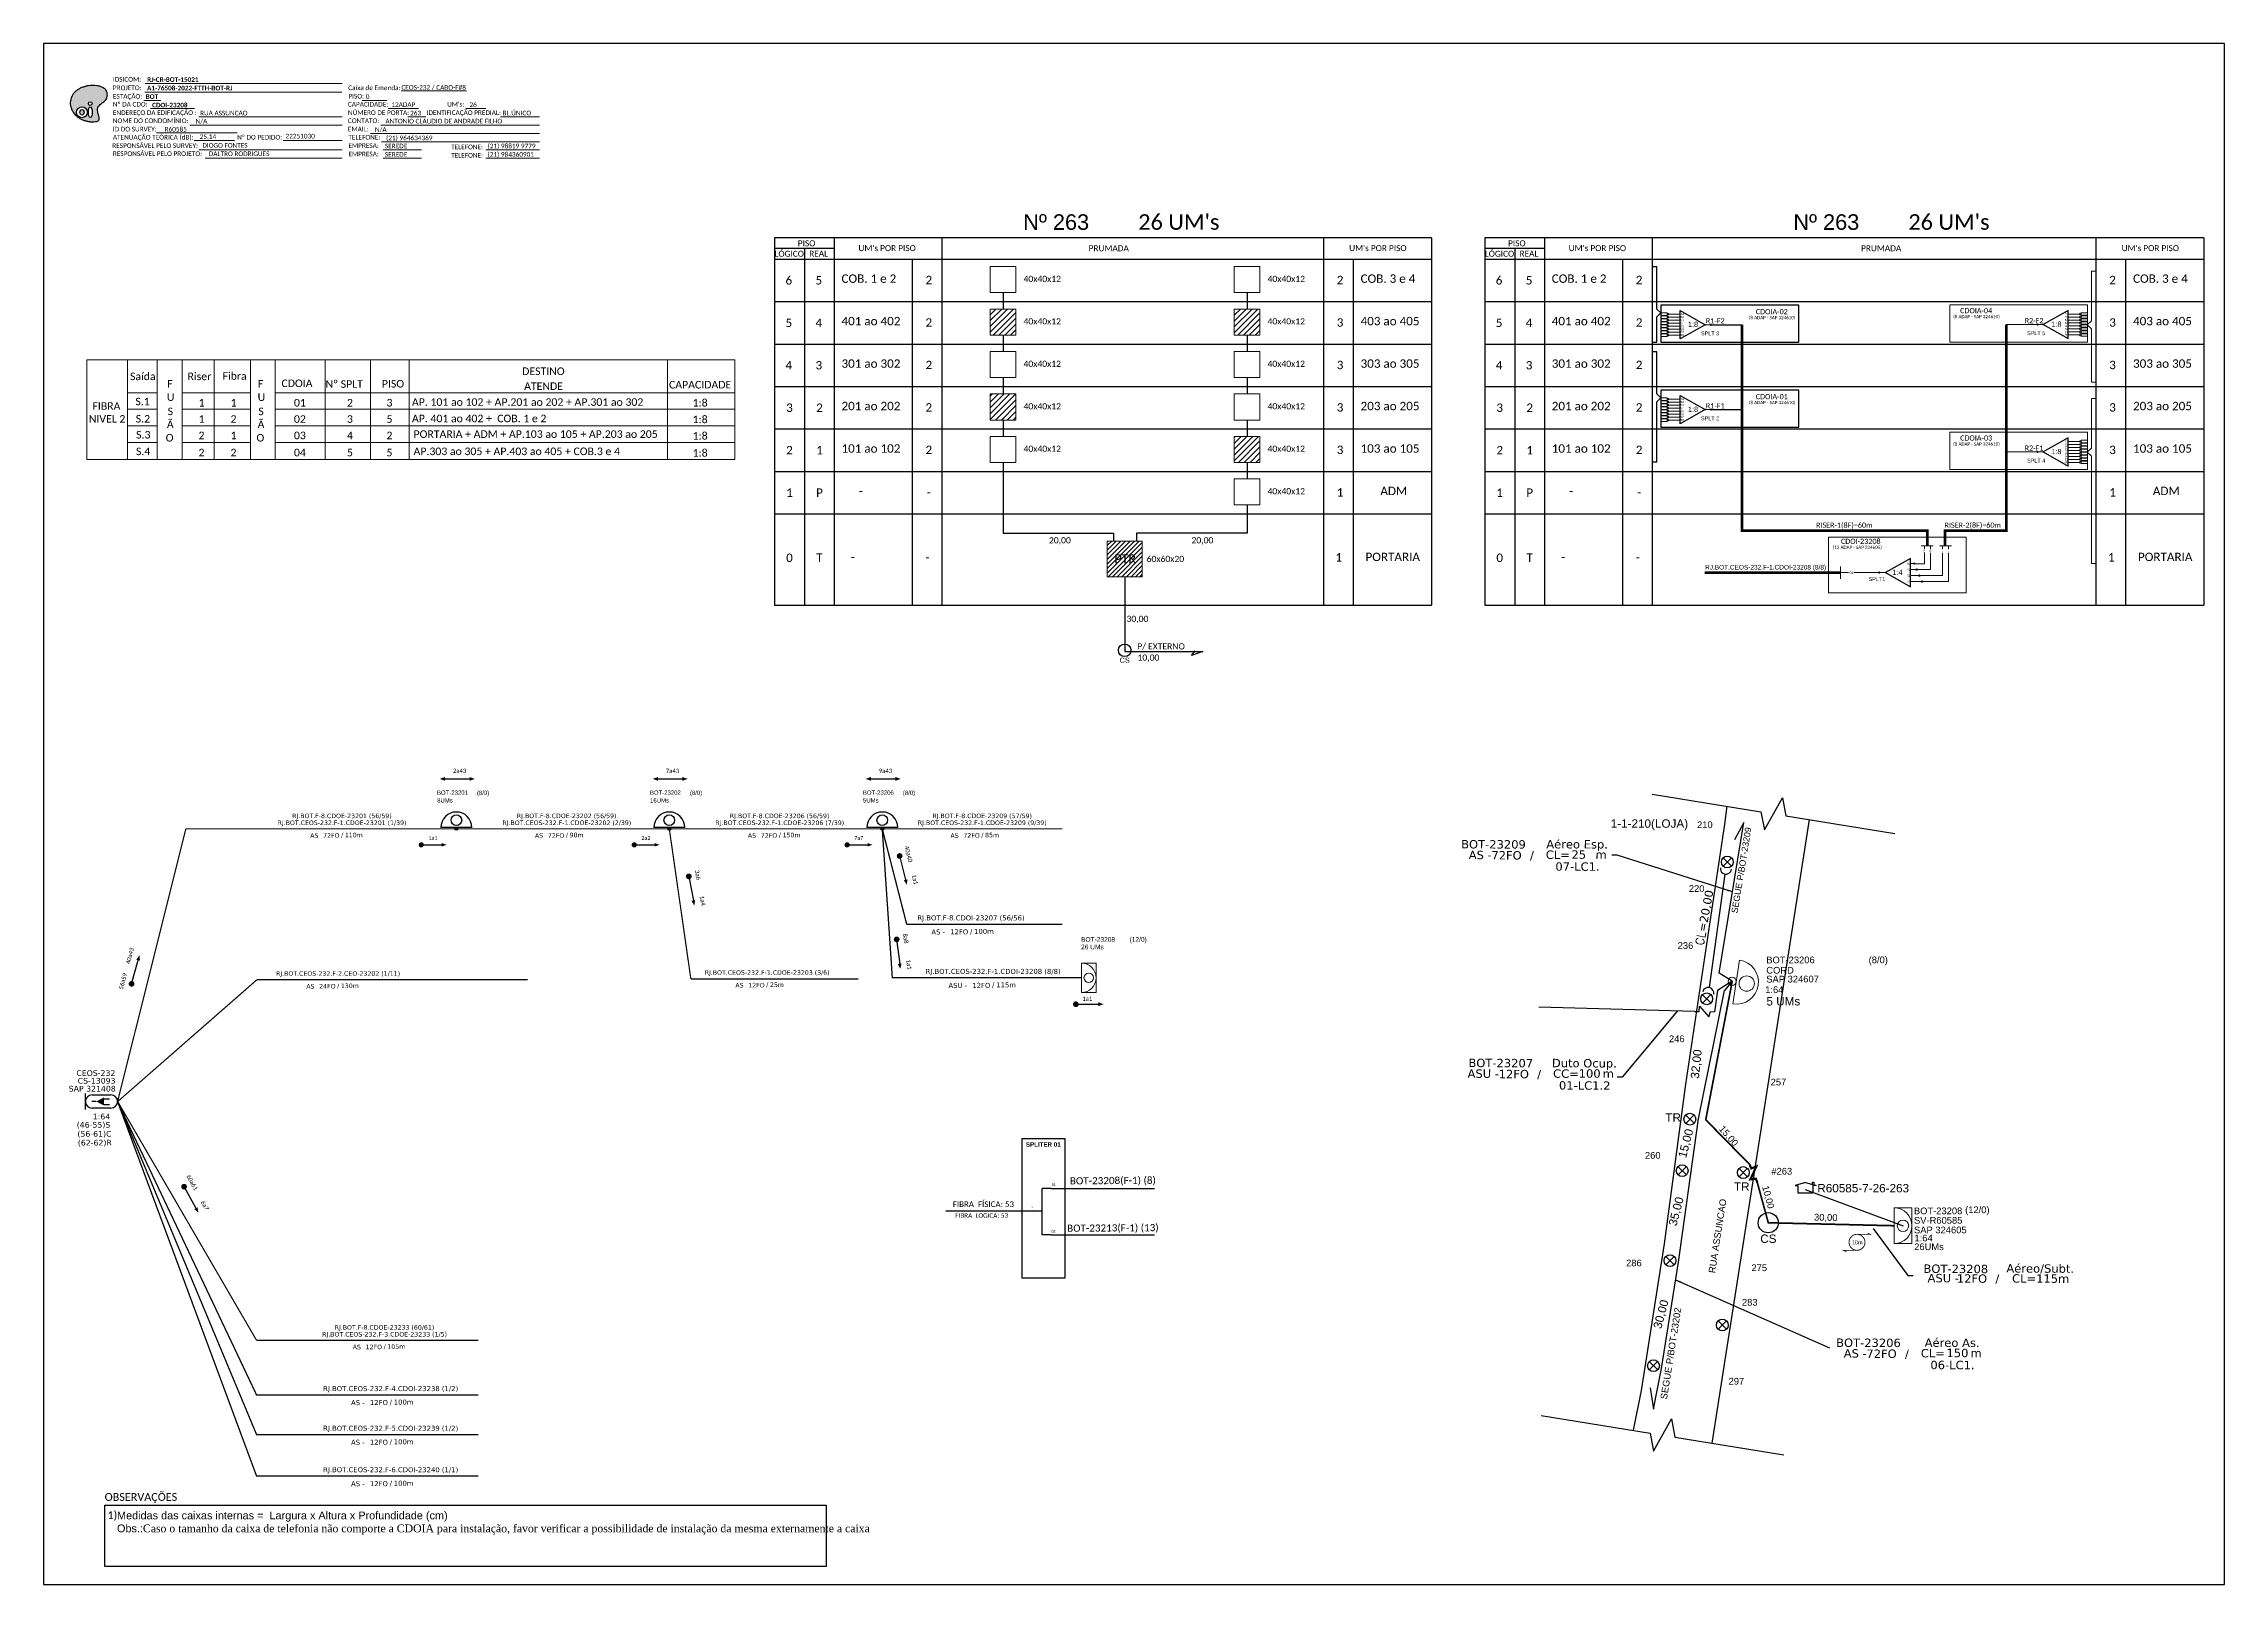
# Model space of a CAD drawing. Header units: metres. Extents: x -1286 to -445, y -500 to 94.
import ezdxf
from ezdxf.enums import TextEntityAlignment as Align

# ---------------------------------------------------------------- set-up
doc = ezdxf.new("R2010")
doc.units = ezdxf.units.M
for name, color, linetype, lineweight in [('(Notas)', 7, 'Continuous', 0), ("20.0-LEGENDA DOS CDO'S", 1, 'Continuous', 0), ('20.1-CDO_INTERIOR', 1, 'Continuous', 0), ('20.2-CDO_POSTE', 1, 'Continuous', 5), ('20.6-CORDOALHA_SUPORTE', 7, 'Continuous', 25), ('40.1-ETIQUETAS', 1, 'Continuous', 20), ('_NUMERAÇÃO_', 34, 'Continuous', 0), ('CORDOALHA_SUPORTE', 7, 'Continuous', 25)]:
    doc.layers.add(name, color=color, linetype=linetype, lineweight=lineweight)
for name, color, linetype in [('10.1-Caixas Subterrâneas', 5, 'Continuous'), ('20.4-CEOS', 1, 'Continuous'), ('CAP a instalar', 1, 'Continuous'), ('CD a instalar', 1, 'Continuous'), ('Folga', 1, 'Continuous'), ('label_cabos', 7, 'Continuous'), ('Legenda', 1, 'Continuous'), ('locais', 7, 'Continuous'), ('QUADRA', 7, 'Continuous'), ('SETA', 7, 'Continuous'), ('Subida Lateral', 5, 'Continuous'), ('surveys', 7, 'Continuous'), ('texto', 255, 'Continuous')]:
    doc.layers.add(name, color=color, linetype=linetype)
doc.layers.add('DROP DE CLIENTE', color=140, linetype='Continuous', plot=False)
doc.layers.add('EXTRA', color=50, linetype='Continuous', plot=False)
doc.styles.add('ARIAL', font='arial.ttf')
doc.styles.add('DIGICADE', font='arial.ttf')
doc.styles.add('ROMANS', font='romans.shx')
doc.styles.add('siredit', font='verdana.ttf')
doc.styles.add('WMF-Calibri0', font='calibri.ttf')
doc.styles.add('WMF-Calibri1', font='calibrib.ttf')
doc.linetypes.add('FENCELINE1', pattern='A,0.25,-0.1,[133,ltypeshp.shx,S=0.1,R=0,X=-0.1,Y=0],-0.1,1', length=1.45)
doc.dimstyles.new('CC', dxfattribs={"dimtxt": 0.8, "dimasz": 2, "dimexe": 0.18, "dimexo": 0.0625, "dimgap": 0.09, "dimtad": 0, "dimdec": 0, "dimrnd": 1, "dimzin": 0, "dimdsep": 46, "dimtxsty": 'siredit', "dimblk": 'NONE', "dimcen": 0, "dimse1": 1, "dimse2": 1, "dimsd1": 1, "dimsd2": 1, "dimclrt": 7, "dimadec": 0, "dimazin": 0, "dimtfac": 1, "dimtdec": 0, "dimtofl": 0, "dimtmove": 0, "dimatfit": 3, "dimfxl": 0, "dimtolj": 1, "dimtzin": 0, "dimarcsym": 0})

# ---------------------------------------------------------------- blocks, each defined once
blk = doc.blocks.new('OI')
h = blk.add_hatch(color=40)
edge = h.paths.add_edge_path()
edge.add_spline(control_points=[(4.35, -0.67), (3.92, -0.99), (3.26, -1.5), (2.81, -2.59), (2.9, -3.5), (3.06, -4.27), (3.31, -4.85), (3.37, -5.39), (3.4, -5.88), (3.2, -6.4), (2.54, -6.61), (1.65, -6.63), (0.55, -6.67), (-0.56, -6.42), (-1.61, -6.14), (-2.77, -5.61), (-3.92, -4.77), (-4.89, -3.7), (-5.34, -2.65), (-5.6, -1.94), (-5.85, -0.96), (-5.71, 0.47), (-5.1, 2.02), (-4.14, 3.02), (-3.3, 3.61), (-2.37, 4.16), (-1.36, 4.44), (-0.56, 4.7), (0.79, 4.85), (2.24, 4.97), (3.79, 4.57), (4.67, 4.21), (5.44, 3.65), (5.76, 2.99), (6.03, 2.21), (6.01, 1.46), (5.72, 0.64), (5.31, 0.08), (4.88, -0.38), (4.51, -0.55), (4.35, -0.67)], knot_values=[0, 0, 0, 0, 1.60434, 2.417191, 3.427595, 4.282808, 4.776746, 5.304182, 5.888771, 6.258406, 6.858137, 7.79129, 8.986195, 10.124242, 11.187857, 12.242908, 13.953784, 15.414161, 16.515391, 17.349188, 17.675853, 19.552021, 21.515531, 22.568638, 23.63245, 24.621084, 25.782718, 26.745347, 27.142653, 29.870543, 31.004649, 31.921532, 32.709589, 33.801391, 34.042471, 35.192333, 35.971461, 36.628871, 37.254359, 37.836911, 37.836911, 37.836911, 37.836911], degree=3, periodic=0)
h.paths.add_polyline_path([(1.13, -0.87, -1), (-0.04, -0.87, -1)], flags=16)
edge = h.paths.add_edge_path(flags=16)
edge.add_ellipse((0.56, -3.59), major_axis=(-0.02, 1.71), ratio=0.361305, start_angle=0, end_angle=360)
h.paths.add_polyline_path([(-0.36, -3.62, -1), (-3.8, -3.62, -1)], flags=16)
edge = h.paths.add_edge_path(flags=0)
edge.add_ellipse((-2.08, -3.62), major_axis=(0, 0.885), ratio=0.758294, start_angle=0, end_angle=360)
at = {"color": 40}
for centre, radius in [((-2.08, -3.62), 1.72), ((0.54, -0.87), 0.587)]:
    blk.add_circle(centre, radius, dxfattribs=at)
blk.add_ellipse((-2.08, -3.62), major_axis=(0, 0.885), ratio=0.758294, start_param=-3.141592653589792, end_param=3.141592653589792, dxfattribs=at)
blk.add_ellipse((0.56, -3.59), major_axis=(-0.02, 1.71), ratio=0.361305, dxfattribs=at)
at = {"color": 40, "start_tangent": (-0.800898, -0.598801), "end_tangent": (-0.800898, -0.598801)}
blk.add_spline([(4.35, -0.67), (3.2, -1.78), (2.9, -2.54), (2.92, -3.55), (3.12, -4.38), (3.28, -4.85), (3.37, -5.37), (3.35, -5.95), (3.2, -6.29), (2.66, -6.55), (1.73, -6.63), (0.54, -6.62), (-0.58, -6.41), (-1.6, -6.11), (-2.56, -5.67), (-3.95, -4.67), (-4.89, -3.56), (-5.37, -2.56), (-5.64, -1.78), (-5.72, -1.46), (-5.63, 0.42), (-4.84, 2.22), (-4.13, 2.99), (-3.27, 3.62), (-2.4, 4.09), (-1.3, 4.47), (-0.37, 4.72), (0.02, 4.77), (2.75, 4.8), (3.85, 4.53), (4.69, 4.16), (5.31, 3.68), (5.85, 2.73), (5.93, 2.5), (5.94, 1.35), (5.67, 0.62), (5.29, 0.08), (4.84, -0.36), (4.35, -0.67)], degree=3, dxfattribs=at)
blk = doc.blocks.new('CEOS_RP_CT_DRT')
at = {"layer": '20.4-CEOS', "color": 0}
for p, q in [((-4.54, 1.19), (-1.19, 1.19)), ((-1.19, -1.19), (-4.54, -1.19))]:
    blk.add_line(p, q, dxfattribs=at)
for points in [[(-5.73, -1.43), (-5.73, 1.44)], [(-3.79, 0), (-4.59, 0)], [(-2.47, 0.48), (-1.45, 0.48)], [(-2.47, -0.52), (-1.45, -0.52)]]:
    blk.add_lwpolyline(points, dxfattribs=at)
blk.add_lwpolyline([(-3.79, 0, 0, 1.47, 0), (-2.41, 0, 1.47, 1.47, 0)], format="xyseb", dxfattribs=at)
for centre, start, end in [((-4.54, 0), 90, 270), ((-1.19, 0), 270, 90)]:
    blk.add_arc(centre, 1.19, start, end, dxfattribs=at)
at = {"layer": '20.4-CEOS', "color": 7, "style": 'siredit'}
for tag, p in [('Nº_DA_CEOS', (-2.86, 5.6)), ('LOCAL', (-2.86, 4.24)), ('SAP', (-2.86, 2.78)), ('RACIO_SPLITAGEM', (-2.86, -1.88)), ('FIBRAS_SPLITTER', (-2.86, -3.58)), ('RESERVA_FINAIS', (-2.86, -6.39)), ('FIBRAS_TOP_C', (-2.86, -5.08))]:
    blk.add_attdef(tag, text='', height=1.01, dxfattribs=at).set_placement(p, align=Align.TOP_CENTER)
blk = doc.blocks.new('CDOE-TEXTO PADRÃO')
at = {"layer": "20.0-LEGENDA DOS CDO'S", "color": 0, "style": 'ARIAL'}
for tag, p in [('CDO_N', (0.49, 7.39)), ('SAP', (0.51, 1.67)), ('CORDOALHA', (0.5, 4.33)), ('SPLITER_1', (0.59, -0.91)), ('(XX-XX_F)S', (0.54, -8.29)), ('SPLITER_2', (0.6, -3.55)), ('(XX-XX_L)S', (0.55, -10.83)), ('UMS', (0.55, -13.15))]:
    blk.add_attdef(tag, p, '', height=1.7, rotation=0.11799, dxfattribs=at)
blk.add_attdef('FIBRAS_UTILIZADAS', text='', height=1.7, rotation=0.11799, dxfattribs=at).set_placement((19.77, 7.43), align=Align.CENTER)
blk = doc.blocks.new('ETIQUETA_RS5F')
at = {"layer": '40.1-ETIQUETAS', "color": 0, "style": 'siredit'}
blk.add_text('/', height=1.5, dxfattribs=at).set_placement((1.58, -1.95), align=Align.MIDDLE_RIGHT)
for tag, p in [('ETIQUETA_R_SECUNDARIA', (1.21, 2.1)), ('ETIQUETA_R_PRIMARIA', (1.21, 4.1)), ('F_ATIVAS/F_MORTAS', (1.14, -4.24))]:
    blk.add_attdef(tag, text='', height=1.5, dxfattribs=at).set_placement(p, align=Align.MIDDLE_CENTER)
for tag, p in [('TIPO_CABO', (-6.58, -2.12)), ('CAP_CABO', (0.4, -2.09))]:
    blk.add_attdef(tag, text='', height=1.5, dxfattribs=at).set_placement(p, align=Align.MIDDLE_RIGHT)
for tag, p in [('FUSÃO_1', (0.85, -8.39)), ('FUSÃO_2', (0.85, -10.6)), ('FUSÃO_3', (0.85, -12.93)), ('FUSÃO_4', (0.85, -15.14)), ('FUSÃO_5', (0.85, -17.16))]:
    blk.add_attdef(tag, text='', height=1.5, dxfattribs=at).set_placement(p, align=Align.CENTER)
blk.add_attdef('METROS', text='', height=1.5, dxfattribs=at).set_placement((2.14, -1.95), align=Align.MIDDLE_LEFT)
blk = doc.blocks.new('CDOI_INT')
at = {"layer": '20.1-CDO_INTERIOR', "color": 0, "lineweight": 18}
blk.add_lwpolyline([(4.25, -4.25), (4.25, 4.25), (0, 4.25), (0, -4.25)], close=True, dxfattribs=at)
blk.add_circle((2.12, 0), 1.36, dxfattribs=at)
blk.add_arc((0, 0), 4.25, 270, 90, dxfattribs=at)
at = {"layer": "20.0-LEGENDA DOS CDO'S", "color": 0, "style": 'ARIAL'}
for tag, p in [('SAP', (-0.08, 6.23)), ('CDO_N', (-0.08, 10.38)), ('SURVEY', (-0.08, 8.2)), ('SPLITER_1', (21.18, 10.38)), ('SPLITER_2', (21.19, 8.68)), ('1:XX', (5.94, -2.22)), ('UMS', (5.94, -4.24))]:
    blk.add_attdef(tag, p, '', height=1.36, dxfattribs=at)
blk.add_attdef('FIBRAS_UTILIZADAS', text='', height=1.36, dxfattribs=at).set_placement((15.34, 10.38), align=Align.CENTER)
blk = doc.blocks.new('SETA1')
at = {"const_width": 1.1}
blk.add_lwpolyline([(-5.28, 0, 1), (-4.18, 0, 1)], format="xyb", close=True, dxfattribs=at)
at = {"layer": 'SETA'}
blk.add_lwpolyline([(-4.73, 0), (4.73, 0)], dxfattribs=at)
blk.add_solid([(4.73, 0.73), (6.74, 0), (4.73, -0.73)], dxfattribs=at)
blk = doc.blocks.new('CDOE_CT_POST_DESENHO')
at = {"color": 0}
blk.add_line((2.14, 0.39), (-2.11, 0.39), dxfattribs=at)
for centre, radius in [((0.01, 1.4), 0.733), ((0.01, 0), 0.393)]:
    blk.add_circle(centre, radius, dxfattribs=at)
blk.add_arc((0.01, 0.39), 2.12, 0, 180, dxfattribs=at)
blk = doc.blocks.new('Inst CDOE-8 CAIXA DIST OPT CDOE 48F_8D C_SPL OPTAP')
at = {"layer": "20.0-LEGENDA DOS CDO'S", "color": 0, "style": 'ARIAL'}
for tag, p, height in [('FID', (0.12, 5.25), 0.8), ('SAP', (0.12, 2.96), 0.8), ('CORDOALHA', (0.12, 4.02), 0.8), ('1:XX', (-0.01, 1.7), 0.8), ('UMS', (0.14, 0.22), 1)]:
    blk.add_attdef(tag, p, '', height=height, rotation=0.118, dxfattribs=at)
at = {"layer": "20.0-LEGENDA DOS CDO'S", "color": 0}
for tag, p, style, flags in [('ID_ATIVIDADE', (0.12, 6.47), 'ARIAL', 3), ('FATOR', (7.92, 6.47), 'ARIAL', 1), ('QTDE', (0.23, -0.97), 'DIGICADE', 3)]:
    blk.add_attdef(tag, p, '', height=0.8, rotation=0.118, dxfattribs=dict(at, style=style, flags=flags))
at = {"layer": "20.0-LEGENDA DOS CDO'S", "color": 0, "style": 'ARIAL'}
blk.add_attdef('FIBRAS_UTILIZADAS', text='', height=0.8, rotation=0.118, dxfattribs=at).set_placement((13.48, 5.26), align=Align.CENTER)
blk = doc.blocks.new('Inst CORD BENZINAL 4.55MM 3F (sem recursos)')
at = {"layer": '20.6-CORDOALHA_SUPORTE', "color": 0, "lineweight": 0, "style": 'ROMANS'}
blk.add_attdef('LANCE', text='', height=1, dxfattribs=at).set_placement((-0.54, -2.21), align=Align.RIGHT)
at = {"layer": '20.6-CORDOALHA_SUPORTE', "color": 0, "style": 'siredit'}
blk.add_attdef('QTDE', (-0.54, -2.21), '', height=1, rotation=359.69, dxfattribs=at)
at = {"layer": '20.6-CORDOALHA_SUPORTE', "color": 0, "lineweight": 0, "style": 'ROMANS'}
for tag, p, flags in [('FATOR', (-5.2, -4.44), 3), ('ID_ATIVIDADE', (-5.2, -6.67), 3), ('FID', (-5.2, -8.9), 1)]:
    blk.add_attdef(tag, p, '', height=1, dxfattribs=dict(at, flags=flags))
blk = doc.blocks.new('LEGENDA DOS CABOS')
at = {"layer": 'EXTRA', "color": 0, "style": 'siredit'}
for tag, p in [('ID', (4.6, 0.97)), ('XX', (9.03, 0.97))]:
    blk.add_attdef(tag, text='', height=0.48, rotation=359.69, dxfattribs=at).set_placement(p, align=Align.MIDDLE_CENTER)
at = {"layer": 'Legenda', "color": 0, "style": 'siredit'}
for tag, p in [('TIPO_CABO', (1.31, 0)), ('CABO', (4.69, -0.05)), ('/', (6.81, -0.05)), ('METROS', (10.03, -0.05))]:
    blk.add_attdef(tag, text='', height=0.8, rotation=359.69, dxfattribs=at).set_placement(p, align=Align.MIDDLE_CENTER)
blk = doc.blocks.new('_None')
blk = doc.blocks.new('Inst CB AS CFOA-SM-AS-80-TS-72')
at = {"layer": 'label_cabos', "color": 0, "style": 'siredit'}
for tag, flags, p in [('ID_ATIVIDADE', 3, (1.31, 2.67)), ('FATOR', 1, (11.56, 2.55))]:
    blk.add_attdef(tag, text='', height=1, rotation=359.69, dxfattribs=dict(at, flags=flags)).set_placement(p, align=Align.MIDDLE_CENTER)
for tag, p in [('TIPO_CABO', (1.76, 0)), ('DESTINO_CABO', (3.13, 1.26)), ('CABO', (4.69, -0.05)), ('/', (7.71, -0.05)), ('LANCE', (10.81, 0)), ('TIPO_CABO', (13.11, 1.24)), ('UND', (15.96, 0)), ('FID', (13.15, -1.41))]:
    blk.add_attdef(tag, text='', height=1, rotation=359.69, dxfattribs=at).set_placement(p, align=Align.MIDDLE_CENTER)
blk.add_attdef('QTDE', (12.43, -0.47), '', height=1, rotation=359.69, dxfattribs=at)
blk = doc.blocks.new('Inst CB ESP CFOA-SM-AS-80-TS-72')
at = {"layer": 'label_cabos', "color": 0, "style": 'siredit'}
for tag, flags, p in [('ID_ATIVIDADE', 3, (1.31, 2.67)), ('FATOR', 1, (11.56, 2.55))]:
    blk.add_attdef(tag, text='', height=1, rotation=359.69, dxfattribs=dict(at, flags=flags)).set_placement(p, align=Align.MIDDLE_CENTER)
for tag, p in [('TIPO_CABO', (1.76, 0)), ('DESTINO_CABO', (3.13, 1.26)), ('CABO', (4.69, -0.05)), ('/', (7.71, -0.05)), ('LANCE', (10.81, 0)), ('TIPO_CABO', (13.11, 1.24)), ('UND', (15.96, 0)), ('FID', (13.15, -1.41))]:
    blk.add_attdef(tag, text='', height=1, rotation=359.69, dxfattribs=at).set_placement(p, align=Align.MIDDLE_CENTER)
blk.add_attdef('QTDE', (12.43, -0.47), '', height=1, rotation=359.69, dxfattribs=at)
blk = doc.blocks.new('Inst CB DT OCUP CFOA-SM-ASU-120-S-12')
at = {"layer": 'label_cabos', "color": 0, "style": 'siredit'}
for tag, flags, p in [('ID_ATIVIDADE', 3, (1.31, 2.67)), ('FATOR', 1, (11.56, 2.55))]:
    blk.add_attdef(tag, text='', height=1, rotation=359.69, dxfattribs=dict(at, flags=flags)).set_placement(p, align=Align.MIDDLE_CENTER)
for tag, p in [('TIPO_CABO', (1.26, 0)), ('DESTINO_CABO', (3.13, 1.26)), ('CABO', (4.69, -0.05)), ('/', (7.71, -0.05)), ('LANCE', (10.91, 0)), ('TIPO_CABO', (13.11, 1.24)), ('UND', (15.96, 0)), ('FID', (13.15, -1.41))]:
    blk.add_attdef(tag, text='', height=1, rotation=359.69, dxfattribs=at).set_placement(p, align=Align.MIDDLE_CENTER)
blk.add_attdef('QTDE', (12.43, -0.47), '', height=1, rotation=359.69, dxfattribs=at)
blk = doc.blocks.new('SPLITTER_')
blk.add_point((0, 0))
at = {"style": 'ARIAL', "flags": 4}
blk.add_attdef('SPLT', (0, -3.26), '', height=1.5, dxfattribs=at)
blk = doc.blocks.new('SPLT_1-4_DIV_DIR')
h = blk.add_hatch(color=3)
h.dxf.hatch_style = 1
edge = h.paths.add_edge_path()
edge.add_arc((13.27, 3.47), 0.242, 0, 360)
h = blk.add_hatch(color=3)
h.dxf.hatch_style = 1
edge = h.paths.add_edge_path()
edge.add_arc((14.27, 1.17), 0.242, 0, 360)
h = blk.add_hatch(color=3)
h.dxf.hatch_style = 1
edge = h.paths.add_edge_path()
edge.add_arc((15.27, -1.14), 0.242, 0, 360)
h = blk.add_hatch(color=3)
h.dxf.hatch_style = 1
edge = h.paths.add_edge_path()
edge.add_arc((16.27, -3.45), 0.242, 0, 360)
at = {"color": 1, "lineweight": 0}
blk.add_lwpolyline([(2.22, 0), (0, 0)], dxfattribs=at)
at = {"color": 1}
blk.add_lwpolyline([(11.89, 5.45), (2.22, 0), (11.89, -5.45), (11.89, 5.45)], dxfattribs=at)
at = {"color": 7, "lineweight": 0}
for points in [[(13.27, 3.47), (11.89, 3.47)], [(11.89, 1.17), (14.27, 1.17)], [(11.89, -1.14), (15.27, -1.14)], [(11.89, -3.45), (16.27, -3.45)]]:
    blk.add_lwpolyline(points, dxfattribs=at)
at = {"color": 3}
for centre in [(13.27, 3.47), (14.27, 1.17), (15.27, -1.14), (16.27, -3.45)]:
    blk.add_circle(centre, 0.242, dxfattribs=at)
at = {"color": 1, "style": 'ARIAL'}
for s, height, p in [('1:4', 2, (4.91, -0.85)), ('S1', 0.75, (10.52, 3.07)), ('S2', 0.75, (10.52, 0.81)), ('S3', 0.75, (10.52, -1.54)), ('S4', 0.75, (10.52, -3.8))]:
    blk.add_text(s, height=height, dxfattribs=at).set_placement(p)
blk = doc.blocks.new('SPLT_1-8_SC-APC')
at = {"color": 1, "lineweight": 0}
blk.add_lwpolyline([(-17.04, -7.55), (-19.26, -7.55)], dxfattribs=at)
at = {"color": 1}
blk.add_lwpolyline([(-7.37, -2.1), (-17.04, -7.55), (-7.37, -13), (-7.37, -2.1)], dxfattribs=at)
at = {"color": 3, "lineweight": 0}
for points in [[(-2.99, -3.51), (-7.37, -3.51)], [(-7.37, -4.66), (-2.99, -4.66)], [(-7.37, -5.82), (-2.99, -5.82)], [(-7.37, -6.97), (-2.99, -6.97)], [(-7.37, -8.12), (-2.99, -8.12)], [(-2.41, -3.02), (-2.41, -4)], [(-2.41, -3.02), (0, -3.02)], [(-2.41, -4), (0, -4)], [(-2.41, -4.17), (-2.41, -5.16)], [(-2.41, -4.17), (0, -4.17)], [(-2.41, -5.16), (0, -5.16)], [(-2.41, -5.32), (-2.41, -6.31)], [(-2.41, -5.32), (0, -5.32)], [(-2.41, -6.31), (0, -6.31)], [(-2.41, -6.48), (-2.41, -7.46)], [(-2.41, -6.48), (0, -6.48)], [(-2.41, -7.46), (0, -7.46)], [(-2.41, -7.63), (-2.41, -8.62)], [(-2.41, -7.63), (0, -7.63)], [(-7.37, -9.28), (-2.99, -9.28)], [(-7.37, -10.43), (-2.99, -10.43)], [(-7.37, -11.58), (-2.99, -11.58)], [(-2.41, -8.62), (0, -8.62)], [(-2.41, -8.78), (-2.41, -9.77)], [(-2.41, -8.78), (0, -8.78)], [(-2.41, -9.77), (0, -9.77)], [(-2.41, -9.94), (-2.41, -10.92)], [(-2.41, -9.94), (0, -9.94)], [(-2.41, -10.92), (0, -10.92)], [(-2.41, -11.09), (-2.41, -12.08)], [(-2.41, -11.09), (0, -11.09)], [(-2.41, -12.08), (0, -12.08)]]:
    blk.add_lwpolyline(points, dxfattribs=at)
for points in [[(-2.99, -3.22), (-2.41, -3.22), (-2.41, -3.8), (-2.99, -3.8)], [(-2.99, -4.38), (-2.41, -4.38), (-2.41, -4.95), (-2.99, -4.95)], [(-2.99, -5.53), (-2.41, -5.53), (-2.41, -6.1), (-2.99, -6.1)], [(-2.99, -6.68), (-2.41, -6.68), (-2.41, -7.26), (-2.99, -7.26)], [(-2.99, -7.84), (-2.41, -7.84), (-2.41, -8.41), (-2.99, -8.41)], [(-2.99, -8.99), (-2.41, -8.99), (-2.41, -9.56), (-2.99, -9.56)], [(-2.99, -10.14), (-2.41, -10.14), (-2.41, -10.72), (-2.99, -10.72)], [(-2.99, -11.3), (-2.41, -11.3), (-2.41, -11.87), (-2.99, -11.87)]]:
    blk.add_lwpolyline(points, close=True, dxfattribs=at)
at = {"color": 1, "style": 'ARIAL'}
for s, height, p in [('1:8', 2, (-13.91, -8.4)), ('S1', 0.75, (-8.74, -3.78)), ('S2', 0.75, (-8.74, -4.97)), ('S3', 0.75, (-8.74, -6.18)), ('S4', 0.75, (-8.74, -7.36)), ('S5', 0.75, (-8.74, -8.57)), ('S6', 0.75, (-8.74, -9.69)), ('S7', 0.75, (-8.74, -10.78)), ('S8', 0.75, (-8.74, -11.9))]:
    blk.add_text(s, height=height, dxfattribs=at).set_placement(p)
blk = doc.blocks.new('SPLITTER FUTURO')
blk.add_point((0, 0))
at = {"style": 'ARIAL', "text_generation_flag": 6, "flags": 4}
for tag, p, height in [('SPLT', (-6.22, -4.1), 1.5), ('INSTAL.', (-6.25, -6.09), 1.25)]:
    blk.add_attdef(tag, p, '', height=height, rotation=180, dxfattribs=at)
blk = doc.blocks.new('SPLT_1-8_SC-APC_ESQ')
at = {"color": 3, "lineweight": 0}
for points in [[(2.41, -3.02), (0, -3.02)], [(2.41, -4), (0, -4)], [(2.41, -4.17), (0, -4.17)], [(2.41, -5.16), (0, -5.16)], [(2.41, -5.32), (0, -5.32)], [(2.41, -6.31), (0, -6.31)], [(2.41, -6.48), (0, -6.48)], [(2.41, -7.46), (0, -7.46)], [(2.41, -7.63), (0, -7.63)], [(2.41, -3.02), (2.41, -4)], [(2.41, -4.17), (2.41, -5.16)], [(2.41, -5.32), (2.41, -6.31)], [(2.41, -6.48), (2.41, -7.46)], [(2.41, -7.63), (2.41, -8.62)], [(2.99, -3.51), (7.37, -3.51)], [(7.37, -4.66), (2.99, -4.66)], [(7.37, -5.82), (2.99, -5.82)], [(7.37, -6.97), (2.99, -6.97)], [(7.37, -8.12), (2.99, -8.12)], [(2.41, -8.62), (0, -8.62)], [(2.41, -8.78), (0, -8.78)], [(2.41, -9.77), (0, -9.77)], [(2.41, -9.94), (0, -9.94)], [(2.41, -10.92), (0, -10.92)], [(2.41, -11.09), (0, -11.09)], [(2.41, -12.08), (0, -12.08)], [(2.41, -8.78), (2.41, -9.77)], [(2.41, -9.94), (2.41, -10.92)], [(2.41, -11.09), (2.41, -12.08)], [(7.37, -9.28), (2.99, -9.28)], [(7.37, -10.43), (2.99, -10.43)], [(7.37, -11.58), (2.99, -11.58)]]:
    blk.add_lwpolyline(points, dxfattribs=at)
for points in [[(2.99, -3.22), (2.41, -3.22), (2.41, -3.8), (2.99, -3.8)], [(2.99, -4.38), (2.41, -4.38), (2.41, -4.95), (2.99, -4.95)], [(2.99, -5.53), (2.41, -5.53), (2.41, -6.1), (2.99, -6.1)], [(2.99, -6.68), (2.41, -6.68), (2.41, -7.26), (2.99, -7.26)], [(2.99, -7.84), (2.41, -7.84), (2.41, -8.41), (2.99, -8.41)], [(2.99, -8.99), (2.41, -8.99), (2.41, -9.56), (2.99, -9.56)], [(2.99, -10.14), (2.41, -10.14), (2.41, -10.72), (2.99, -10.72)], [(2.99, -11.3), (2.41, -11.3), (2.41, -11.87), (2.99, -11.87)]]:
    blk.add_lwpolyline(points, close=True, dxfattribs=at)
at = {"color": 1}
blk.add_lwpolyline([(7.37, -2.1), (17.04, -7.55), (7.37, -13), (7.37, -2.1)], dxfattribs=at)
at = {"color": 1, "lineweight": 0}
blk.add_lwpolyline([(17.04, -7.55), (19.26, -7.55)], dxfattribs=at)
at = {"color": 1, "style": 'ARIAL'}
for s, height, p in [('S5', 0.75, (7.55, -8.57)), ('S3', 0.75, (7.55, -6.18)), ('S4', 0.75, (7.55, -7.36)), ('S2', 0.75, (7.56, -4.97)), ('S1', 0.75, (7.7, -3.78)), ('1:8', 2, (10.45, -8.4)), ('S6', 0.75, (7.55, -9.69)), ('S7', 0.75, (7.55, -10.78)), ('S8', 0.75, (7.55, -11.9))]:
    blk.add_text(s, height=height, dxfattribs=at).set_placement(p)
blk = doc.blocks.new('A$C07E14978')
at = {"layer": 'Folga', "color": 0, "const_width": 0.137}
for points in [[(2.23, 0.28), (0.03, 0.28), (0.47, 0.06)], [(2.23, 2.92), (4.42, 2.92), (3.98, 3.13)]]:
    blk.add_lwpolyline(points, dxfattribs=at)
at = {"layer": 'Folga', "color": 0, "const_width": 0.146}
blk.add_lwpolyline([(2.23, 2.92, 1.000012), (2.23, 0.28, 0.999978)], format="xyb", close=True, dxfattribs=at)
at = {"layer": 'Folga', "color": 0}
blk.add_text('10m', height=0.659, dxfattribs=at).set_placement((1.38, 1.27))

msp = doc.modelspace()

# ---------------------------------------------------------------- hatches: boundary and pattern name
h = msp.add_hatch()
h.set_pattern_fill('LINE', color=1, scale=0.5, angle=45)
h.set_pattern_definition([(45, (-685.3023, 202.9283), (-1.122532, 1.122532), [])])
h.paths.add_polyline_path([(-911.12, -40.88), (-921.03, -40.88), (-921.03, -50.93), (-911.12, -50.93)])
h.paths.add_polyline_path([(-911.12, -8.14), (-921.03, -8.14), (-921.03, -18.18), (-911.12, -18.18)])
h.paths.add_polyline_path([(-817.02, -8.14), (-826.93, -8.14), (-826.93, -18.18), (-817.02, -18.18)])
h.paths.add_polyline_path([(-817.02, -57.26), (-826.93, -57.26), (-826.93, -67.3), (-817.02, -67.3)])
h = msp.add_hatch(color=3)
h.dxf.hatch_style = 1
edge = h.paths.add_edge_path()
edge.add_arc((-643.1, -14.17), 0.242, 0, 360)
at = {"lineweight": 0}
h = msp.add_hatch(color=3, dxfattribs=at)
h.dxf.hatch_style = 1
edge = h.paths.add_edge_path()
edge.add_arc((-517.14, -14.09), 0.242, 0, 360)
h = msp.add_hatch(color=3)
h.dxf.hatch_style = 1
edge = h.paths.add_edge_path()
edge.add_arc((-643.1, -46.91), 0.242, 0, 360)
h = msp.add_hatch(color=3, dxfattribs=at)
h.dxf.hatch_style = 1
edge = h.paths.add_edge_path()
edge.add_arc((-517.14, -63.21), 0.242, 0, 360)
h = msp.add_hatch()
h.set_pattern_fill('ANSI31', color=1, scale=10, style=0)
h.set_pattern_definition([(45, (-1487.5679, -495.3038), (-0.8838835, 0.8838835), [])])
h.paths.add_polyline_path([(-875.95, -111.34), (-862.38, -111.34), (-862.38, -97.58), (-875.95, -97.58)])
h.paths.add_polyline_path([(-873.95, -106.99), (-863.86, -106.99), (-863.86, -101.84), (-873.95, -101.84)], flags=24)
h = msp.add_hatch(color=3, dxfattribs=at)
h.dxf.hatch_style = 1
edge = h.paths.add_edge_path()
edge.add_arc((-578.23, -109.75), 0.256, 0, 360)

# ---------------------------------------------------------------- linework, layer by layer
at = {"layer": '(Notas)', "lineweight": 0}
for p, q in [((-1253.75, -66.09), (-1253.75, -27.72)), ((-1242.22, -66.09), (-1242.22, -27.72)), ((-1232.59, -66.09), (-1232.59, -27.72)), ((-1220.25, -66.09), (-1220.25, -27.72)), ((-1206.22, -66.09), (-1206.22, -27.72)), ((-1196.75, -66.09), (-1196.75, -27.72)), ((-1177.45, -66.09), (-1177.45, -27.72)), ((-1159.97, -66.09), (-1159.97, -27.72)), ((-1145.05, -66.09), (-1145.05, -27.72)), ((-1045.53, -66.09), (-1045.53, -27.72))]:
    msp.add_line(p, q, dxfattribs=at)
msp.add_lwpolyline([(-1019.53, -27.72), (-1019.53, -66.09)], dxfattribs=at)
at = {"color": 5}
for p, q in [((-643.1, -14.17), (-631.08, -14.17)), ((-643.1, -46.91), (-631.08, -46.91)), ((-956.7, -207.99), (-968.6, -207.99))]:
    msp.add_line(p, q, dxfattribs=at)
at = {"color": 6, "lineweight": 0}
for p, q in [((-517.14, -14.09), (-529.16, -14.09)), ((-517.14, -63.21), (-529.16, -63.21))]:
    msp.add_line(p, q, dxfattribs=at)
at = {"color": 7}
for p, q in [((-1120.94, -207.99), (-1132.83, -207.99)), ((-1038.82, -207.99), (-1050.72, -207.99))]:
    msp.add_line(p, q, dxfattribs=at)
at = {"color": 7, "linetype": 'Continuous'}
for p, q in [((-901.13, -347.21), (-901.13, -365.08)), ((-897.57, -347.2), (-900.95, -347.2)), ((-904.64, -355.82), (-901.14, -355.82)), ((-897.57, -365.07), (-900.95, -365.07))]:
    msp.add_line(p, q, dxfattribs=at)
at = {"color": 10, "linetype": 'Continuous'}
for p, q in [((-897.57, -347.19), (-857.7, -347.2)), ((-897.57, -365.06), (-857.7, -365.07))]:
    msp.add_line(p, q, dxfattribs=at)
at = {"color": 1, "linetype": 'Continuous', "lineweight": 60}
msp.add_line((-904.64, -355.82), (-938.16, -355.93), dxfattribs=at)
at = {"color": 0}
for p, q in [((-1262.5, -469.23), (-984.25, -469.23)), ((-1262.5, -492.93), (-1262.5, -469.23)), ((-984.25, -469.23), (-984.25, -492.93)), ((-984.25, -492.93), (-1262.5, -492.93))]:
    msp.add_line(p, q, dxfattribs=at)
msp.add_lwpolyline([(-1286.07, -499.81), (-445.07, -499.81), (-445.07, 94.19), (-1286.07, 94.19)], close=True)
at = {"color": 7, "lineweight": 0}
for points in [[(-1246.94, 78.79), (-1170.96, 78.79)], [(-1148.15, 76.01), (-1123.01, 76.01)], [(-1247.47, 72.24), (-1240.92, 72.24)], [(-1246.97, 75.52), (-1171.01, 75.52)], [(-1244.81, 69.17), (-1227.84, 69.17)], [(-1163.19, 72.28), (-1153.71, 72.28)], [(-1153.14, 69.17), (-1141.52, 69.17)], [(-1123.2, 69.17), (-1115.53, 69.17)], [(-1242.49, 59.75), (-1211.44, 59.75)], [(-1229.65, 62.82), (-1170.98, 62.82)], [(-1226.24, 65.93), (-1170.98, 65.93)], [(-1160.06, 59.58), (-1094.8, 59.58)], [(-1156.02, 62.82), (-1094.8, 62.82)], [(-1145.56, 65.93), (-1138.61, 65.93)], [(-1109.86, 65.93), (-1094.82, 65.93)], [(-1227.96, 56.79), (-1212.45, 56.79)], [(-1226.24, 53.23), (-1170.98, 53.23)], [(-1193.73, 56.79), (-1170.96, 56.79)], [(-1155.78, 56.34), (-1094.8, 56.34)], [(-1155.17, 53.23), (-1140.37, 53.23)], [(-1115.57, 53.23), (-1094.8, 53.23)], [(-1223.75, 49.99), (-1170.98, 49.99)], [(-1155.17, 49.99), (-1140.37, 49.99)], [(-1115.57, 49.99), (-1094.8, 49.99)]]:
    msp.add_lwpolyline(points, dxfattribs=at)
at = {"color": 0}
for points in [[(-750.88, 19.36), (-1004.23, 19.36)], [(-452.99, 19.36), (-730.32, 19.36)], [(-981.08, 15.25), (-1004.23, 15.25)], [(-707.18, 15.25), (-730.32, 15.25)]]:
    msp.add_lwpolyline(points, dxfattribs=at)
for points in [[(-1004.23, 19.36), (-1004.23, 11.14)], [(-981.08, 11.14), (-981.08, 19.36)], [(-939.49, 11.14), (-939.49, 19.36)], [(-792.47, 19.36), (-792.47, 11.14)], [(-750.88, 19.36), (-750.88, -122.28)], [(-730.32, 19.36), (-730.32, 11.14)], [(-730.32, 19.36), (-730.32, 11.14)], [(-707.18, 11.14), (-707.18, 19.36)], [(-665.59, 11.14), (-665.59, 19.36)], [(-494.58, 19.36), (-494.58, 11.14)], [(-452.99, 19.36), (-452.99, 11.14)], [(-1004.23, 11.14), (-750.88, 11.14)], [(-1004.23, 11.14), (-750.88, 11.14)], [(-1004.23, 11.14), (-1004.23, -122.28)], [(-1004.23, 11.14), (-750.88, 11.14)], [(-992.65, 15.25), (-992.65, 11.14)], [(-992.65, 11.14), (-992.65, -122.28)], [(-981.08, -122.28), (-981.08, 11.14)], [(-951.06, 11.14), (-951.06, -122.28)], [(-939.49, -122.28), (-939.49, 11.14)], [(-792.47, 11.14), (-792.47, -122.28)], [(-780.9, -122.28), (-780.9, 11.14)], [(-730.32, 11.14), (-730.32, -122.28)], [(-730.32, 11.14), (-452.99, 11.14)], [(-730.32, 11.14), (-452.99, 11.14)], [(-730.32, 11.14), (-452.99, 11.14)], [(-718.75, 15.25), (-718.75, 11.14)], [(-718.75, 11.14), (-718.75, -122.28)], [(-707.18, -122.28), (-707.18, 11.14)], [(-677.16, 11.14), (-677.16, -122.28)], [(-665.59, -122.28), (-665.59, 11.14)], [(-494.58, 11.14), (-494.58, -122.28)], [(-483.01, -122.28), (-483.01, 11.14)], [(-452.99, 11.14), (-452.99, -122.28)], [(-1004.23, -5.24), (-750.88, -5.24)], [(-1004.23, -5.24), (-750.88, -5.24)], [(-730.32, -5.24), (-452.99, -5.24)], [(-730.32, -5.24), (-452.99, -5.24)], [(-1004.23, -21.61), (-750.88, -21.61)], [(-730.32, -21.61), (-452.99, -21.61)], [(-1004.23, -37.98), (-750.88, -37.98)], [(-730.32, -37.98), (-452.99, -37.98)], [(-1004.23, -54.35), (-750.88, -54.35)], [(-730.32, -54.35), (-452.99, -54.35)], [(-1004.23, -70.72), (-750.88, -70.72)], [(-730.32, -70.72), (-452.99, -70.72)], [(-1004.23, -87.1), (-750.88, -87.1)], [(-730.32, -87.1), (-452.99, -87.1)], [(-1004.23, -122.28), (-750.88, -122.28)], [(-730.32, -122.28), (-452.99, -122.28)]]:
    msp.add_lwpolyline(points)
at = {"lineweight": 0}
for points in [[(-911.12, 8.23), (-921.03, 8.23), (-921.03, -1.81), (-911.12, -1.81)], [(-817.02, 8.23), (-826.93, 8.23), (-826.93, -1.81), (-817.02, -1.81)], [(-911.12, -24.51), (-921.03, -24.51), (-921.03, -34.55), (-911.12, -34.55)], [(-817.02, -24.51), (-826.93, -24.51), (-826.93, -34.55), (-817.02, -34.55)], [(-817.02, -40.88), (-826.93, -40.88), (-826.93, -50.93), (-817.02, -50.93)], [(-911.12, -57.26), (-921.03, -57.26), (-921.03, -67.3), (-911.12, -67.3)], [(-817.02, -73.63), (-826.93, -73.63), (-826.93, -83.67), (-817.02, -83.67)]]:
    msp.add_lwpolyline(points, close=True, dxfattribs=at)
at = {"color": 3}
for points in [[(-665.59, -20.94), (-663.93, -20.94), (-663.93, -11.15), (-662.37, -9.64), (-663.93, -8.13), (-663.93, 8.15), (-665.58, 8.15)], [(-916.07, -1.81), (-916.07, -8.14)], [(-821.98, -1.81), (-821.98, -8.14)], [(-916.07, -18.18), (-916.07, -24.51)], [(-821.98, -18.18), (-821.98, -24.51)], [(-665.59, -67.08), (-663.93, -67.08), (-663.93, -43.89), (-662.37, -42.38), (-663.93, -40.87), (-663.93, -24.59), (-665.58, -24.59)], [(-916.07, -34.55), (-916.07, -40.88)], [(-821.98, -34.55), (-821.98, -40.88)], [(-916.07, -50.93), (-916.07, -57.26)], [(-821.98, -50.93), (-821.98, -57.26)], [(-916.07, -67.3), (-916.07, -94.59), (-873.51, -94.54), (-873.51, -97.58)], [(-821.98, -67.3), (-821.98, -73.63)], [(-821.98, -83.67), (-821.98, -94.59), (-864.54, -94.54), (-864.54, -97.58)]]:
    msp.add_lwpolyline(points, dxfattribs=at)
at = {"color": 3, "lineweight": 0}
for points in [[(-494.71, -36.38), (-496.36, -36.38), (-496.36, -15.7), (-497.93, -14.19), (-496.36, -12.69), (-496.36, 6.47), (-494.71, 6.47)], [(-494.71, -106.26), (-496.36, -106.26), (-496.36, -64.82), (-497.93, -63.31), (-496.36, -61.8), (-496.36, -42.65), (-494.71, -42.65)], [(-593.16, -109.75), (-590, -109.75)], [(-587.93, -109.75), (-578.23, -109.75)]]:
    msp.add_lwpolyline(points, dxfattribs=at)
at = {"color": 1, "lineweight": 0}
for points in [[(-911.12, -8.14), (-921.03, -8.14), (-921.03, -18.18), (-911.12, -18.18)], [(-817.02, -8.14), (-826.93, -8.14), (-826.93, -18.18), (-817.02, -18.18)], [(-551.01, -6.54), (-497.88, -6.54), (-497.88, -20.86), (-551.01, -20.86)], [(-911.12, -40.88), (-921.03, -40.88), (-921.03, -50.93), (-911.12, -50.93)], [(-817.02, -57.26), (-826.93, -57.26), (-826.93, -67.3), (-817.02, -67.3)], [(-551.01, -55.66), (-497.88, -55.66), (-497.88, -69.98), (-551.01, -69.98)], [(-875.95, -97.58), (-862.38, -97.58), (-862.38, -111.34), (-875.95, -111.34)], [(-597.8, -96.08), (-544.67, -96.08), (-544.67, -117.55), (-597.8, -117.55)]]:
    msp.add_lwpolyline(points, close=True, dxfattribs=at)
at = {"color": 1}
for points in [[(-609.24, -6.62), (-662.37, -6.62), (-662.37, -20.94), (-609.24, -20.94)], [(-609.24, -39.37), (-662.37, -39.37), (-662.37, -53.68), (-609.24, -53.68)]]:
    msp.add_lwpolyline(points, close=True, dxfattribs=at)
at = {"color": 5, "lineweight": 0, "const_width": 1}
msp.add_lwpolyline([(-559.65, -99.41), (-559.65, -93.54), (-631.08, -93.54), (-631.08, -14.17)], dxfattribs=at)
at = {"color": 6, "lineweight": 0, "const_width": 1}
msp.add_lwpolyline([(-529.16, -14.09), (-529.16, -93.55), (-552.85, -93.55), (-552.85, -99.41)], dxfattribs=at)
at = {"color": 5, "lineweight": 0}
for points in [[(-562.05, -99.41), (-557.39, -99.41)], [(-560.7, -99.41), (-560.7, -100.73)], [(-558.38, -99.41), (-558.38, -100.7)], [(-564.47, -106.32), (-560.7, -106.32)], [(-563.47, -108.58), (-558.39, -108.58), (-558.39, -102.12)], [(-560.7, -102.16), (-560.7, -106.32)]]:
    msp.add_lwpolyline(points, dxfattribs=at)
at = {"color": 6, "lineweight": 0}
for points in [[(-554.9, -99.41), (-550.3, -99.41)], [(-553.81, -99.41), (-553.81, -100.69)], [(-551.5, -99.41), (-551.5, -100.69)], [(-562.47, -110.89), (-553.81, -110.89), (-553.81, -102.12)], [(-561.47, -113.19), (-551.5, -113.19), (-551.5, -102.12)]]:
    msp.add_lwpolyline(points, dxfattribs=at)
at = {"color": 1, "lineweight": 0, "const_width": 1}
msp.add_lwpolyline([(-645.52, -109.75), (-593.16, -109.75)], dxfattribs=at)
at = {"color": 1, "lineweight": 0}
msp.add_lwpolyline([(-593.16, -112.16), (-593.16, -107.44)], dxfattribs=at)
at = {"color": 1}
for points in [[(-869.16, -111.34), (-869.16, -140.15), (-839.02, -140.15)], [(-843.44, -141.74), (-842.03, -139.91)], [(-839.02, -140.15), (-843.44, -141.74)]]:
    msp.add_lwpolyline(points, dxfattribs=at)
at = {"color": 3, "linetype": 'Continuous'}
for points in [[(-665.78, -195.11), (-623.79, -201.92), (-622.46, -208.88), (-615.54, -196.51), (-614.21, -203.47), (-572.22, -210.28)], [(-708.52, -434.64), (-666.52, -441.45), (-665.2, -448.41), (-658.28, -436.04), (-656.95, -443), (-614.95, -449.81)]]:
    msp.add_lwpolyline(points, dxfattribs=at)
at = {"color": 7}
for points, const_width in [([(-1140.93, -214.7, 1), (-1139.93, -214.7, 1)], 1), ([(-1058.81, -214.7, 1), (-1057.81, -214.7, 1)], 1), ([(-976.69, -214.7, 1), (-975.69, -214.7, 1)], 1), ([(-888.54, -276.14, 1), (-887.44, -276.14, 1)], 1.1)]:
    msp.add_lwpolyline(points, format="xyb", close=True, dxfattribs=dict(at, const_width=const_width))
msp.add_lwpolyline([(-908.8, -381.66), (-892.15, -381.66), (-892.15, -328), (-908.8, -328)], close=True, dxfattribs=at)
at = {"color": 3}
for centre in [(-643.1, -14.17), (-643.1, -46.91)]:
    msp.add_circle(centre, 0.242, dxfattribs=at)
at = {"color": 3, "lineweight": 0}
for centre, radius in [((-517.14, -14.09), 0.242), ((-517.14, -63.21), 0.242), ((-578.23, -109.75), 0.256)]:
    msp.add_circle(centre, radius, dxfattribs=at)
at = {"color": 7}
for centre, radius in [((-1126.88, -205.16), 2.05), ((-1126.88, -208.54), 0.551), ((-1044.77, -205.16), 2.05), ((-1044.77, -208.54), 0.551)]:
    msp.add_circle(centre, radius, dxfattribs=at)
at = {"color": 5}
for centre, radius in [((-962.65, -205.16), 2.05), ((-962.65, -208.54), 0.551)]:
    msp.add_circle(centre, radius, dxfattribs=at)
at = {"color": 7}
for centre in [(-1126.88, -207.99), (-1044.77, -207.99)]:
    msp.add_arc(centre, 5.95, 0, 180, dxfattribs=at)
at = {"color": 5}
msp.add_arc((-962.65, -207.99), 5.95, 0, 180, dxfattribs=at)
at = {"layer": '10.1-Caixas Subterrâneas'}
for centre, radius in [((-869.18, -139.68), 2.41), ((-620.96, -360.39), 3.89)]:
    msp.add_circle(centre, radius, dxfattribs=at)
at = {"layer": '20.1-CDO_INTERIOR', "color": 1, "lineweight": 18}
msp.add_lwpolyline([(-565.57, -368.42), (-565.56, -354.68), (-572.43, -354.68), (-572.44, -368.41)], close=True, dxfattribs=at)
msp.add_circle((-569, -361.55), 2.2, dxfattribs=at)
msp.add_arc((-572.43, -361.54), 6.87, 269.94691, 89.94691, dxfattribs=at)
at = {"layer": '_NUMERAÇÃO_', "color": 0, "lineweight": 0}
for p, q in [((-1019.53, -27.72), (-1269.39, -27.72)), ((-1269.39, -27.72), (-1269.39, -66.09)), ((-1242.22, -40.44), (-1253.75, -40.44)), ((-1206.22, -40.44), (-1232.59, -40.44)), ((-1019.53, -40.44), (-1196.75, -40.44)), ((-1242.22, -46.77), (-1253.75, -46.77)), ((-1206.22, -46.77), (-1232.59, -46.77)), ((-1019.53, -46.77), (-1196.75, -46.77)), ((-1242.22, -53.18), (-1253.75, -53.18)), ((-1206.22, -53.18), (-1232.59, -53.18)), ((-1019.53, -53.18), (-1196.75, -53.18)), ((-1019.53, -66.09), (-1269.39, -66.09)), ((-1242.22, -59.52), (-1253.75, -59.52)), ((-1206.22, -59.52), (-1232.59, -59.52)), ((-1019.53, -59.52), (-1196.75, -59.52))]:
    msp.add_line(p, q, dxfattribs=at)
at = {"layer": 'CAP a instalar', "color": 7, "linetype": 'FENCELINE1', "ltscale": 7, "const_width": 0.467}
for points in [[(-1257.55, -313.71), (-1231.21, -208.51)], [(-1231.21, -208.51), (-1126.88, -208.54)], [(-1126.88, -208.54), (-1044.77, -208.54)], [(-1044.77, -208.54), (-1036.46, -266.42)], [(-1044.77, -208.54), (-962.65, -208.54)], [(-962.65, -208.54), (-893.15, -208.54)], [(-1203.78, -266.69), (-1257.55, -313.71)], [(-1203.78, -266.69), (-1099.45, -266.71)], [(-1036.46, -266.42), (-971.89, -266.42)], [(-1203.93, -405.74), (-1257.51, -313.64)], [(-1203.93, -405.74), (-1118.46, -405.74)]]:
    msp.add_lwpolyline(points, dxfattribs=at)
at = {"layer": 'CAP a instalar', "color": 7, "linetype": 'FENCELINE1', "ltscale": 5}
for points in [[(-639.84, -264.14), (-630.36, -206.14), (-633.94, -212.8)], [(-634.87, -267.31), (-639.84, -264.14)], [(-634.87, -267.31), (-637.79, -270.86)], [(-666.54, -423.98), (-665.23, -432.29), (-662.09, -416.58), (-655.63, -375.57), (-647.93, -320.37), (-637.79, -270.86)]]:
    msp.add_lwpolyline(points, dxfattribs=at)
at = {"layer": 'CAP a instalar', "color": 1, "ltscale": 5, "const_width": 0.646}
for points in [[(-628.19, -337.87), (-645.07, -320.68), (-634.87, -267.31)], [(-572.43, -361.54), (-620.96, -360.39), (-625.2, -344.85)]]:
    msp.add_lwpolyline(points, dxfattribs=at)
at = {"layer": 'CAP a instalar', "color": 7, "ltscale": 5}
for points in [[(-634.87, -267.31), (-640.5, -270.8), (-641.72, -279.06)], [(-649.3, -278.92), (-709.48, -277.25)]]:
    msp.add_lwpolyline(points, dxfattribs=at)
at = {"layer": 'CD a instalar', "color": 1, "linetype": 'FENCELINE1', "ltscale": 7}
msp.add_lwpolyline([(-962.65, -208.54, 0.513, 0.513, 0), (-958.77, -265.95, 0.513, 0.513, 0), (-885.87, -265.95, 0.513, 0.513, 0)], format="xyseb", dxfattribs=at)
at = {"layer": 'CD a instalar', "color": 7, "linetype": 'FENCELINE1', "ltscale": 7, "const_width": 0.513}
for points in [[(-962.65, -208.54), (-953.22, -245.33)], [(-953.22, -245.33), (-893.23, -245.33)]]:
    msp.add_lwpolyline(points, dxfattribs=at)
at = {"layer": 'CD a instalar', "color": 7, "linetype": 'FENCELINE1', "ltscale": 7}
for points in [[(-1257.55, -313.71, 0.513, 0.513, 0), (-1203.93, -426.8, 0.513, 0.513, 0), (-1118.41, -426.79, 0.513, 0.513, 0)], [(-1257.55, -313.64, 0.513, 0.513, 0), (-1203.93, -442.09, 0.513, 0.513, 0), (-1118.41, -442.08, 0.513, 0.513, 0)], [(-1257.55, -313.64, 0.513, 0.513, 0), (-1203.93, -458.07, 0.513, 0.513, 0), (-1118.41, -458.06, 0.513, 0.513, 0)]]:
    msp.add_lwpolyline(points, format="xyseb", dxfattribs=at)
at = {"layer": 'CORDOALHA_SUPORTE'}
msp.add_line((-643.68, -269.75), (-637.57, -225.94), dxfattribs=at)
for centre, start, end in [((-637.27, -223.81), 174.50938, 354.50938), ((-644.11, -271.87), 347.9031, 167.9031)]:
    msp.add_arc(centre, 2.16, start, end, dxfattribs=at)
at = {"layer": 'DROP DE CLIENTE'}
msp.add_lwpolyline([(-606.76, -347.63), (-569, -361.55)], dxfattribs=at)
at = {"layer": 'locais', "color": 10}
for points in [[(-635.15, -222.9), (-638.39, -219.7)], [(-635.17, -219.68), (-638.37, -222.92)], [(-643.06, -275.66), (-646.31, -272.46)], [(-643.09, -272.44), (-646.28, -275.68)], [(-649.58, -322.05), (-652.82, -318.85)], [(-649.6, -318.83), (-652.8, -322.07)], [(-652.54, -341.92), (-655.79, -338.73)], [(-652.56, -338.7), (-655.76, -341.95)], [(-628.99, -342.64), (-632.24, -339.44)], [(-629.01, -339.41), (-632.21, -342.66)], [(-657.23, -376.58), (-660.48, -373.39)], [(-657.25, -373.36), (-660.45, -376.61)], [(-637.06, -401.42), (-640.3, -398.23)], [(-637.08, -398.2), (-640.28, -401.45)], [(-663.61, -417.11), (-666.86, -413.91)], [(-663.64, -413.89), (-666.84, -417.13)]]:
    msp.add_lwpolyline(points, dxfattribs=at)
for centre in [(-636.77, -221.3), (-644.69, -274.06), (-651.2, -320.45), (-654.16, -340.32), (-630.61, -341.04), (-658.85, -374.99), (-638.68, -399.83), (-665.24, -415.51)]:
    msp.add_circle(centre, 2.28, dxfattribs=at)
at = {"layer": 'QUADRA', "color": 4}
for points in [[(-672.94, -440.41), (-669.81, -425.11), (-661.01, -368.46), (-652.77, -307), (-637.66, -206.71), (-636.78, -199.81)], [(-605.25, -204.97), (-628.33, -353.37), (-642.73, -445.31)]]:
    msp.add_lwpolyline(points, dxfattribs=at)
at = {"layer": 'SETA', "color": 7}
for points in [[(-1131.26, -189.24), (-1121.81, -189.27)], [(-1049.15, -189.24), (-1039.69, -189.27)], [(-967.03, -189.24), (-957.58, -189.27)], [(-1140.43, -214.7), (-1131.83, -214.7)], [(-1058.31, -214.7), (-1049.71, -214.7)], [(-976.19, -214.7), (-967.6, -214.7)], [(-887.99, -276.14), (-878.54, -276.14)]]:
    msp.add_lwpolyline(points, dxfattribs=at)
for points in [[(-1131.27, -188.53), (-1133.28, -189.27), (-1131.26, -190)], [(-1121.81, -188.53), (-1119.79, -189.27), (-1121.81, -190)], [(-1049.15, -188.53), (-1051.16, -189.27), (-1049.15, -190)], [(-1039.69, -188.53), (-1037.68, -189.27), (-1039.69, -190)], [(-967.03, -188.53), (-969.05, -189.27), (-967.03, -190)], [(-957.57, -188.53), (-955.56, -189.27), (-957.58, -190)], [(-1132.52, -214.02), (-1130.69, -214.68), (-1132.52, -215.35)], [(-1050.4, -214.02), (-1048.57, -214.68), (-1050.4, -215.35)], [(-968.29, -214.02), (-966.45, -214.68), (-968.29, -215.35)], [(-879.29, -275.39), (-877.28, -276.12), (-879.29, -276.86)]]:
    msp.add_solid(points, dxfattribs=at)
at = {"layer": 'Subida Lateral', "color": 7}
msp.add_lwpolyline([(-649.3, -278.92), (-647.59, -278.96), (-647.49, -276.85), (-643.88, -281), (-643.28, -278.96), (-641.72, -279.06)], dxfattribs=at)
at = {"layer": 'Subida Lateral', "color": 5, "const_width": 0.841}
msp.add_lwpolyline([(-628.19, -337.87), (-627.52, -339.45), (-625.55, -338.67), (-627.86, -343.67), (-625.75, -343.38), (-625.2, -344.85)], dxfattribs=at)
at = {"layer": 'surveys'}
for p, q in [((-603.87, -344.72), (-603.44, -344.72)), ((-603.87, -345.68), (-603.87, -344.72)), ((-603.44, -344.72), (-603.44, -345.8)), ((-606.59, -344.9), (-610.65, -346.09)), ((-610.65, -346.09), (-609.38, -346.09)), ((-609.38, -349), (-609.38, -346.1)), ((-603.81, -349), (-609.38, -349)), ((-606.59, -344.9), (-602.53, -346.09)), ((-603.81, -346.08), (-603.81, -349)), ((-602.53, -346.09), (-603.81, -346.09))]:
    msp.add_line(p, q, dxfattribs=at)

# ---------------------------------------------------------------- block references
at = {"color": 7, "xscale": 1.213923925163967, "yscale": 1.213923925163967, "zscale": 1.213923925163967, "rotation": 0.1532896023949059}
msp.add_blockref('OI', (-1268.76, 72.14), dxfattribs=at)
for p in [(-662.37, -6.62), (-662.37, -39.37)]:
    msp.add_blockref('SPLT_1-8_SC-APC_ESQ', p)
ref = msp.add_blockref('SPLITTER FUTURO', (-645.33, -14.17), dxfattribs=dict(xscale=-1))
ref.add_attrib('SPLT', 'SPLT 3', (-646.91, -18.26), dxfattribs={"height": 1.5, "rotation": 180, "style": 'ARIAL', "text_generation_flag": 6})
at = {"lineweight": 0}
ref = msp.add_blockref('SPLITTER FUTURO', (-514.91, -14.09), dxfattribs=at)
ref.add_attrib('SPLT', 'SPLT 5', (-521.14, -18.19), dxfattribs={"height": 1.5, "rotation": 180, "style": 'ARIAL', "text_generation_flag": 6})
at = {"color": 3, "lineweight": 0}
for p in [(-497.88, -6.54), (-497.88, -55.66)]:
    msp.add_blockref('SPLT_1-8_SC-APC', p, dxfattribs=at)
ref = msp.add_blockref('SPLITTER FUTURO', (-645.33, -46.91), dxfattribs=dict(xscale=-1))
ref.add_attrib('SPLT', 'SPLT 2', (-646.91, -51.01), dxfattribs={"height": 1.5, "rotation": 180, "style": 'ARIAL', "text_generation_flag": 6})
at = {"lineweight": 0}
ref = msp.add_blockref('SPLITTER FUTURO', (-514.91, -63.21), dxfattribs=at)
ref.add_attrib('SPLT', 'SPLT 4', (-521.14, -67.3), dxfattribs={"height": 1.5, "rotation": 180, "style": 'ARIAL', "text_generation_flag": 6})
msp.add_blockref('SPLT_1-4_DIV_DIR', (-577.97, -109.75), dxfattribs=at)
ref = msp.add_blockref('SPLITTER_', (-575.75, -109.75), dxfattribs=dict(at, xscale=-1))
ref.add_attrib('SPLT', 'SPLT1', (-582.28, -113.01), dxfattribs={"height": 1.5, "style": 'ARIAL'})
at = {"layer": "20.0-LEGENDA DOS CDO'S", "color": 5, "lineweight": 0, "xscale": 3.232245580424594, "yscale": 3.232245580424594, "zscale": 3.232245580424594}
msp.add_blockref('Inst CDOE-8 CAIXA DIST OPT CDOE 48F_8D C_SPL OPTAP', (-622.12, -277.34), dxfattribs=at).add_auto_attribs({'FID': 'BOT-23206', 'CORDOALHA': 'CORD', 'SAP': 'SAP 324607', '1:XX': '1:64', 'UMS': '5 UMs', 'FIBRAS_UTILIZADAS': '(8/0)'})
at = {"layer": '20.2-CDO_POSTE', "color": 7}
ref = msp.add_blockref('CDOE-TEXTO PADRÃO', (-1127.27, -206.47), dxfattribs=dict(at, xscale=0.972000002861023, yscale=0.972000002861023, zscale=0.972000002861023))
ref.add_attrib('CDO_N', 'BOT-23201', (-1134.36, -195.4), dxfattribs={"layer": "20.0-LEGENDA DOS CDO'S", "color": 0, "height": 1.652, "rotation": 0.11799, "style": 'ARIAL'})
ref.add_attrib('CORDOALHA', '8UMs', (-1134.3, -198.38), dxfattribs={"layer": "20.0-LEGENDA DOS CDO'S", "color": 0, "height": 1.652, "rotation": 0.11799, "style": 'ARIAL'})
ref.add_attrib('FIBRAS_UTILIZADAS', '       (8/0)', dxfattribs={"layer": "20.0-LEGENDA DOS CDO'S", "color": 0, "height": 1.6523, "rotation": 0.11799, "style": 'ARIAL'}).set_placement((-1118.82, -195.48), align=Align.CENTER)
ref = msp.add_blockref('CDOE-TEXTO PADRÃO', (-1045.16, -206.47), dxfattribs=dict(at, xscale=0.972000002861023, yscale=0.972000002861023, zscale=0.972000002861023))
ref.add_attrib('CDO_N', 'BOT-23202', (-1052.25, -195.4), dxfattribs={"layer": "20.0-LEGENDA DOS CDO'S", "color": 0, "height": 1.652, "rotation": 0.11799, "style": 'ARIAL'})
ref.add_attrib('CORDOALHA', '16UMs', (-1052.19, -198.38), dxfattribs={"layer": "20.0-LEGENDA DOS CDO'S", "color": 0, "height": 1.652, "rotation": 0.11799, "style": 'ARIAL'})
ref.add_attrib('FIBRAS_UTILIZADAS', '       (8/0)', dxfattribs={"layer": "20.0-LEGENDA DOS CDO'S", "color": 0, "height": 1.6523, "rotation": 0.11799, "style": 'ARIAL'}).set_placement((-1036.7, -195.48), align=Align.CENTER)
at = {"layer": '20.2-CDO_POSTE', "color": 5}
ref = msp.add_blockref('CDOE-TEXTO PADRÃO', (-963.04, -206.47), dxfattribs=dict(at, xscale=0.972000002861023, yscale=0.972000002861023, zscale=0.972000002861023))
ref.add_attrib('CDO_N', 'BOT-23206', (-970.13, -195.4), dxfattribs={"layer": "20.0-LEGENDA DOS CDO'S", "color": 0, "height": 1.652, "rotation": 0.11799, "style": 'ARIAL'})
ref.add_attrib('CORDOALHA', '5UMs', (-970.07, -198.38), dxfattribs={"layer": "20.0-LEGENDA DOS CDO'S", "color": 0, "height": 1.652, "rotation": 0.11799, "style": 'ARIAL'})
ref.add_attrib('FIBRAS_UTILIZADAS', '       (8/0)', dxfattribs={"layer": "20.0-LEGENDA DOS CDO'S", "color": 0, "height": 1.6523, "rotation": 0.11799, "style": 'ARIAL'}).set_placement((-954.59, -195.48), align=Align.CENTER)
at = {"layer": '20.2-CDO_POSTE', "color": 5, "xscale": 4.040306975530828, "yscale": 4.040306975530828, "zscale": 4.040306975530828, "rotation": 261.556021017656}
msp.add_blockref('CDOE_CT_POST_DESENHO', (-634.87, -267.31), dxfattribs=at)
at = {"layer": '20.4-CEOS', "color": 7}
ref = msp.add_blockref('CEOS_RP_CT_DRT', (-1257.55, -313.64), dxfattribs=dict(at, xscale=2.161665797233582, yscale=2.161665797233582, zscale=2.161665791999999))
ref.add_attrib('Nº_DA_CEOS', 'CEOS-232', dxfattribs={"color": 7, "height": 2.183, "style": 'siredit'}).set_placement((-1265.92, -301.59), align=Align.TOP_CENTER)
ref.add_attrib('LOCAL', 'CS-13093', dxfattribs={"color": 7, "height": 2.183, "style": 'siredit'}).set_placement((-1265.63, -304.56), align=Align.TOP_CENTER)
ref.add_attrib('SAP', '   SAP 321408', dxfattribs={"color": 7, "height": 2.1826, "style": 'siredit'}).set_placement((-1268.74, -307.61), align=Align.TOP_CENTER)
ref.add_attrib('RACIO_SPLITAGEM', '1:64', dxfattribs={"color": 7, "height": 2.183, "style": 'siredit'}).set_placement((-1263.74, -318.35), align=Align.TOP_CENTER)
ref.add_attrib('FIBRAS_SPLITTER', '    (46-55)S', dxfattribs={"color": 7, "height": 2.1826, "style": 'siredit'}).set_placement((-1268.73, -321.54), align=Align.TOP_CENTER)
ref.add_attrib('FIBRAS_TOP_C', '   (56-61)C', dxfattribs={"color": 7, "height": 2.1826, "style": 'siredit'}).set_placement((-1267.89, -325), align=Align.TOP_CENTER)
ref.add_attrib('RESERVA_FINAIS', '   (62-62)R', dxfattribs={"color": 7, "height": 2.1826, "style": 'siredit'}).set_placement((-1267.75, -328.42), align=Align.TOP_CENTER)
at = {"layer": '20.6-CORDOALHA_SUPORTE', "color": 0, "lineweight": 0, "xscale": 3.232245580424594, "yscale": 3.232245580424594, "zscale": 3.232245580424594, "rotation": 79.74269785657069}
msp.add_blockref('Inst CORD BENZINAL 4.55MM 3F (sem recursos)', (-651.11, -241.95), dxfattribs=at).add_auto_attribs({'QTDE': '20,00', 'LANCE': 'CL='})
at = {"layer": '40.1-ETIQUETAS', "color": 7}
ref = msp.add_blockref('ETIQUETA_RS5F', (-1172.37, -208.63), dxfattribs=dict(at, xscale=1.166399984999771, yscale=1.166399984999771, zscale=1.166399984999771))
ref.add_attrib('ETIQUETA_R_PRIMARIA', 'RJ.BOT.F-8.CDOE-23201 (56/59)', dxfattribs={"color": 0, "height": 1.7496, "style": 'siredit'}).set_placement((-1171.03, -203.53), align=Align.MIDDLE_CENTER)
ref.add_attrib('ETIQUETA_R_SECUNDARIA', 'RJ.BOT.CEOS-232.F-1.CDOE-23201 (1/39)', dxfattribs={"color": 0, "height": 1.7496, "style": 'siredit'}).set_placement((-1170.99, -206.18), align=Align.MIDDLE_CENTER)
ref.add_attrib('TIPO_CABO', 'AS', dxfattribs={"color": 0, "height": 1.75, "style": 'siredit'}).set_placement((-1180.09, -211.1), align=Align.MIDDLE_RIGHT)
ref.add_attrib('CAP_CABO', '72FO', dxfattribs={"color": 0, "height": 1.75, "style": 'siredit'}).set_placement((-1171.95, -211.07), align=Align.MIDDLE_RIGHT)
ref.add_attrib('METROS', '110m', dxfattribs={"color": 0, "height": 1.75, "style": 'siredit'}).set_placement((-1169.91, -210.91), align=Align.MIDDLE_LEFT)
ref = msp.add_blockref('ETIQUETA_RS5F', (-1085.7, -208.63), dxfattribs=dict(at, xscale=1.166399984999771, yscale=1.166399984999771, zscale=1.166399984999771))
ref.add_attrib('ETIQUETA_R_PRIMARIA', 'RJ.BOT.F-8.CDOE-23202 (56/59)', dxfattribs={"color": 0, "height": 1.7496, "style": 'siredit'}).set_placement((-1084.36, -203.53), align=Align.MIDDLE_CENTER)
ref.add_attrib('ETIQUETA_R_SECUNDARIA', 'RJ.BOT.CEOS-232.F-1.CDOE-23202 (2/39)', dxfattribs={"color": 0, "height": 1.7496, "style": 'siredit'}).set_placement((-1084.32, -206.18), align=Align.MIDDLE_CENTER)
ref.add_attrib('TIPO_CABO', 'AS', dxfattribs={"color": 0, "height": 1.75, "style": 'siredit'}).set_placement((-1093.42, -211.1), align=Align.MIDDLE_RIGHT)
ref.add_attrib('CAP_CABO', '72FO', dxfattribs={"color": 0, "height": 1.75, "style": 'siredit'}).set_placement((-1085.27, -211.07), align=Align.MIDDLE_RIGHT)
ref.add_attrib('METROS', '90m', dxfattribs={"color": 0, "height": 1.75, "style": 'siredit'}).set_placement((-1083.24, -210.91), align=Align.MIDDLE_LEFT)
ref = msp.add_blockref('ETIQUETA_RS5F', (-1003.58, -208.63), dxfattribs=dict(at, xscale=1.166399984999771, yscale=1.166399984999771, zscale=1.166399984999771))
ref.add_attrib('ETIQUETA_R_PRIMARIA', 'RJ.BOT.F-8.CDOE-23206 (56/59)', dxfattribs={"color": 0, "height": 1.7496, "style": 'siredit'}).set_placement((-1002.25, -203.53), align=Align.MIDDLE_CENTER)
ref.add_attrib('ETIQUETA_R_SECUNDARIA', 'RJ.BOT.CEOS-232.F-1.CDOE-23206 (7/39)', dxfattribs={"color": 0, "height": 1.7496, "style": 'siredit'}).set_placement((-1002.2, -206.18), align=Align.MIDDLE_CENTER)
ref.add_attrib('TIPO_CABO', 'AS', dxfattribs={"color": 0, "height": 1.75, "style": 'siredit'}).set_placement((-1011.3, -211.1), align=Align.MIDDLE_RIGHT)
ref.add_attrib('CAP_CABO', '72FO', dxfattribs={"color": 0, "height": 1.75, "style": 'siredit'}).set_placement((-1003.16, -211.07), align=Align.MIDDLE_RIGHT)
ref.add_attrib('METROS', '150m', dxfattribs={"color": 0, "height": 1.75, "style": 'siredit'}).set_placement((-1001.12, -210.91), align=Align.MIDDLE_LEFT)
ref = msp.add_blockref('ETIQUETA_RS5F', (-925.47, -208.63), dxfattribs=dict(at, xscale=1.166399984999771, yscale=1.166399984999771, zscale=1.166399984999771))
ref.add_attrib('ETIQUETA_R_PRIMARIA', 'RJ.BOT.F-8.CDOE-23209 (57/59)', dxfattribs={"color": 0, "height": 1.7496, "style": 'siredit'}).set_placement((-924.13, -203.53), align=Align.MIDDLE_CENTER)
ref.add_attrib('ETIQUETA_R_SECUNDARIA', 'RJ.BOT.CEOS-232.F-1.CDOE-23209 (9/39)', dxfattribs={"color": 0, "height": 1.7496, "style": 'siredit'}).set_placement((-924.09, -206.18), align=Align.MIDDLE_CENTER)
ref.add_attrib('TIPO_CABO', 'AS', dxfattribs={"color": 0, "height": 1.75, "style": 'siredit'}).set_placement((-933.19, -211.1), align=Align.MIDDLE_RIGHT)
ref.add_attrib('CAP_CABO', '72FO', dxfattribs={"color": 0, "height": 1.75, "style": 'siredit'}).set_placement((-925.04, -211.07), align=Align.MIDDLE_RIGHT)
ref.add_attrib('METROS', '85m', dxfattribs={"color": 0, "height": 1.75, "style": 'siredit'}).set_placement((-923.01, -210.91), align=Align.MIDDLE_LEFT)
at = {"layer": '40.1-ETIQUETAS', "color": 1}
ref = msp.add_blockref('CDOI_INT', (-885.87, -265.95), dxfattribs=dict(at, xscale=1.336957882100933, yscale=1.336957882100933, zscale=1.336957882100933))
ref.add_attrib('CDO_N', 'BOT-23208', (-885.98, -252.07), dxfattribs={"layer": "20.0-LEGENDA DOS CDO'S", "color": 0, "height": 1.819, "style": 'ARIAL'})
ref.add_attrib('FIBRAS_UTILIZADAS', '    (12/0)', dxfattribs={"layer": "20.0-LEGENDA DOS CDO'S", "color": 0, "height": 1.819, "style": 'ARIAL'}).set_placement((-865.36, -252.07), align=Align.CENTER)
ref.add_attrib('SURVEY', '26 UMs', (-885.98, -254.98), dxfattribs={"layer": "20.0-LEGENDA DOS CDO'S", "color": 0, "height": 1.819, "style": 'ARIAL'})
at = {"layer": '40.1-ETIQUETAS', "color": 7}
ref = msp.add_blockref('ETIQUETA_RS5F', (-1173.9, -266.76), dxfattribs=dict(at, xscale=1.166399984999771, yscale=1.166399984999771, zscale=1.166399984999771))
ref.add_attrib('ETIQUETA_R_SECUNDARIA', 'RJ.BOT.CEOS-232.F-2.CEO-23202 (1/11)', dxfattribs={"color": 0, "height": 1.7496, "style": 'siredit'}).set_placement((-1172.52, -264.31), align=Align.MIDDLE_CENTER)
ref.add_attrib('TIPO_CABO', 'AS', dxfattribs={"color": 0, "height": 1.75, "style": 'siredit'}).set_placement((-1181.61, -269.23), align=Align.MIDDLE_RIGHT)
ref.add_attrib('CAP_CABO', '24FO', dxfattribs={"color": 0, "height": 1.75, "style": 'siredit'}).set_placement((-1173.47, -269.2), align=Align.MIDDLE_RIGHT)
ref.add_attrib('METROS', '130m', dxfattribs={"color": 0, "height": 1.75, "style": 'siredit'}).set_placement((-1171.43, -269.04), align=Align.MIDDLE_LEFT)
ref = msp.add_blockref('ETIQUETA_RS5F', (-1008.43, -266.34), dxfattribs=dict(at, xscale=1.166399984999771, yscale=1.166399984999771, zscale=1.166399984999771))
ref.add_attrib('ETIQUETA_R_SECUNDARIA', 'RJ.BOT.CEOS-232.F-1.CDOE-23203 (3/6)', dxfattribs={"color": 0, "height": 1.7496, "style": 'siredit'}).set_placement((-1007.05, -263.89), align=Align.MIDDLE_CENTER)
ref.add_attrib('TIPO_CABO', 'AS', dxfattribs={"color": 0, "height": 1.75, "style": 'siredit'}).set_placement((-1016.15, -268.81), align=Align.MIDDLE_RIGHT)
ref.add_attrib('CAP_CABO', '12FO', dxfattribs={"color": 0, "height": 1.75, "style": 'siredit'}).set_placement((-1008.01, -268.78), align=Align.MIDDLE_RIGHT)
ref.add_attrib('METROS', '25m', dxfattribs={"color": 0, "height": 1.75, "style": 'siredit'}).set_placement((-1005.97, -268.62), align=Align.MIDDLE_LEFT)
ref = msp.add_blockref('ETIQUETA_RS5F', (-1155.97, -405.84), dxfattribs=dict(at, xscale=1.166399984999771, yscale=1.166399984999771, zscale=1.166399984999771))
ref.add_attrib('ETIQUETA_R_PRIMARIA', 'RJ.BOT.F-8.CDOE-23233 (60/61)', dxfattribs={"color": 0, "height": 1.7496, "style": 'siredit'}).set_placement((-1154.63, -400.73), align=Align.MIDDLE_CENTER)
ref.add_attrib('ETIQUETA_R_SECUNDARIA', 'RJ.BOT.CEOS-232.F-3.CDOE-23233 (1/5)', dxfattribs={"color": 0, "height": 1.7496, "style": 'siredit'}).set_placement((-1154.59, -403.38), align=Align.MIDDLE_CENTER)
ref.add_attrib('TIPO_CABO', 'AS', dxfattribs={"color": 0, "height": 1.75, "style": 'siredit'}).set_placement((-1163.69, -408.3), align=Align.MIDDLE_RIGHT)
ref.add_attrib('CAP_CABO', '12FO', dxfattribs={"color": 0, "height": 1.75, "style": 'siredit'}).set_placement((-1155.54, -408.28), align=Align.MIDDLE_RIGHT)
ref.add_attrib('METROS', '105m', dxfattribs={"color": 0, "height": 1.75, "style": 'siredit'}).set_placement((-1153.51, -408.12), align=Align.MIDDLE_LEFT)
at = {"layer": 'CD a instalar', "color": 7}
ref = msp.add_blockref('ETIQUETA_RS5F', (-929.95, -245.56), dxfattribs=dict(at, xscale=1.283039985050891, yscale=1.283039985050891, zscale=1.283039985050891))
ref.add_attrib('ETIQUETA_R_PRIMARIA', 'RJ.BOT.F-8.CDOI-23207 (56/56)', dxfattribs={"layer": '40.1-ETIQUETAS', "color": 0, "height": 1.9246, "style": 'siredit'}).set_placement((-928.43, -242.86), align=Align.MIDDLE_CENTER)
ref.add_attrib('TIPO_CABO', 'AS -', dxfattribs={"layer": '40.1-ETIQUETAS', "color": 0, "height": 1.925, "style": 'siredit'}).set_placement((-938.44, -248.28), align=Align.MIDDLE_RIGHT)
ref.add_attrib('CAP_CABO', '12FO', dxfattribs={"layer": '40.1-ETIQUETAS', "color": 0, "height": 1.925, "style": 'siredit'}).set_placement((-929.48, -248.25), align=Align.MIDDLE_RIGHT)
ref.add_attrib('METROS', '100m', dxfattribs={"layer": '40.1-ETIQUETAS', "color": 0, "height": 1.925, "style": 'siredit'}).set_placement((-927.24, -248.07), align=Align.MIDDLE_LEFT)
ref = msp.add_blockref('ETIQUETA_RS5F', (-1153.75, -427.03), dxfattribs=dict(at, xscale=1.283039985050891, yscale=1.283039985050891, zscale=1.283039985050891))
ref.add_attrib('ETIQUETA_R_PRIMARIA', 'RJ.BOT.CEOS-232.F-4.CDOI-23238 (1/2)', dxfattribs={"layer": '40.1-ETIQUETAS', "color": 0, "height": 1.9246, "style": 'siredit'}).set_placement((-1152.23, -424.33), align=Align.MIDDLE_CENTER)
ref.add_attrib('TIPO_CABO', 'AS -', dxfattribs={"layer": '40.1-ETIQUETAS', "color": 0, "height": 1.925, "style": 'siredit'}).set_placement((-1162.24, -429.74), align=Align.MIDDLE_RIGHT)
ref.add_attrib('CAP_CABO', '12FO', dxfattribs={"layer": '40.1-ETIQUETAS', "color": 0, "height": 1.925, "style": 'siredit'}).set_placement((-1153.28, -429.71), align=Align.MIDDLE_RIGHT)
ref.add_attrib('METROS', '100m', dxfattribs={"layer": '40.1-ETIQUETAS', "color": 0, "height": 1.925, "style": 'siredit'}).set_placement((-1151.04, -429.53), align=Align.MIDDLE_LEFT)
ref = msp.add_blockref('ETIQUETA_RS5F', (-1153.75, -442.32), dxfattribs=dict(at, xscale=1.283039985050891, yscale=1.283039985050891, zscale=1.283039985050891))
ref.add_attrib('ETIQUETA_R_PRIMARIA', 'RJ.BOT.CEOS-232.F-5.CDOI-23239 (1/2)', dxfattribs={"layer": '40.1-ETIQUETAS', "color": 0, "height": 1.9246, "style": 'siredit'}).set_placement((-1152.23, -439.62), align=Align.MIDDLE_CENTER)
ref.add_attrib('TIPO_CABO', 'AS -', dxfattribs={"layer": '40.1-ETIQUETAS', "color": 0, "height": 1.925, "style": 'siredit'}).set_placement((-1162.24, -445.03), align=Align.MIDDLE_RIGHT)
ref.add_attrib('CAP_CABO', '12FO', dxfattribs={"layer": '40.1-ETIQUETAS', "color": 0, "height": 1.925, "style": 'siredit'}).set_placement((-1153.28, -445), align=Align.MIDDLE_RIGHT)
ref.add_attrib('METROS', '100m', dxfattribs={"layer": '40.1-ETIQUETAS', "color": 0, "height": 1.925, "style": 'siredit'}).set_placement((-1151.04, -444.82), align=Align.MIDDLE_LEFT)
ref = msp.add_blockref('ETIQUETA_RS5F', (-1153.75, -458.3), dxfattribs=dict(at, xscale=1.283039985050891, yscale=1.283039985050891, zscale=1.283039985050891))
ref.add_attrib('ETIQUETA_R_PRIMARIA', 'RJ.BOT.CEOS-232.F-6.CDOI-23240 (1/1)', dxfattribs={"layer": '40.1-ETIQUETAS', "color": 0, "height": 1.9246, "style": 'siredit'}).set_placement((-1152.23, -455.6), align=Align.MIDDLE_CENTER)
ref.add_attrib('TIPO_CABO', 'AS -', dxfattribs={"layer": '40.1-ETIQUETAS', "color": 0, "height": 1.925, "style": 'siredit'}).set_placement((-1162.24, -461.01), align=Align.MIDDLE_RIGHT)
ref.add_attrib('CAP_CABO', '12FO', dxfattribs={"layer": '40.1-ETIQUETAS', "color": 0, "height": 1.925, "style": 'siredit'}).set_placement((-1153.28, -460.98), align=Align.MIDDLE_RIGHT)
ref.add_attrib('METROS', '100m', dxfattribs={"layer": '40.1-ETIQUETAS', "color": 0, "height": 1.925, "style": 'siredit'}).set_placement((-1151.04, -460.81), align=Align.MIDDLE_LEFT)
at = {"layer": 'Folga', "xscale": 2.333603425256283, "yscale": 2.333603425256283, "zscale": 2.333603425256283}
msp.add_blockref('A$C07E14978', (-591.95, -371.67), dxfattribs=at)
at = {"layer": 'label_cabos'}
ref = msp.add_blockref('Inst CB ESP CFOA-SM-AS-80-TS-72', (-737.05, -218.59), dxfattribs=dict(at, xscale=3.232245580424593, yscale=3.232245580424593, zscale=3.232245580424593, rotation=0.1315642866257039))
ref.add_attrib('DESTINO_CABO', 'BOT-23209', dxfattribs={"color": 0, "height": 3.232, "rotation": 359.82157, "style": 'siredit'}).set_placement((-726.93, -214.49), align=Align.MIDDLE_CENTER)
ref.add_attrib('CABO', '72FO', dxfattribs={"color": 0, "height": 3.232, "rotation": 359.82157, "style": 'siredit'}).set_placement((-721.9, -218.73), align=Align.MIDDLE_CENTER)
ref.add_attrib('LANCE', 'CL=', dxfattribs={"color": 0, "height": 3.232, "rotation": 359.82157, "style": 'siredit'}).set_placement((-702.11, -218.51), align=Align.MIDDLE_CENTER)
ref.add_attrib('TIPO_CABO', 'Aéreo Esp.', dxfattribs={"color": 0, "height": 3.232, "rotation": 359.82157, "style": 'siredit'}).set_placement((-694.69, -214.47), align=Align.MIDDLE_CENTER)
ref.add_attrib('/', '/', dxfattribs={"color": 0, "height": 3.23, "rotation": 359.82157, "style": 'siredit'}).set_placement((-712.11, -218.71), align=Align.MIDDLE_CENTER)
ref.add_attrib('TIPO_CABO', 'AS - ', dxfattribs={"color": 0, "height": 3.232, "rotation": 359.82157, "style": 'siredit'}).set_placement((-731.35, -218.6), align=Align.MIDDLE_CENTER)
ref.add_attrib('FID', '07-LC1.', dxfattribs={"color": 0, "height": 3.232, "rotation": 359.82157, "style": 'siredit'}).set_placement((-694.54, -223.07), align=Align.MIDDLE_CENTER)
ref.add_attrib('QTDE', '25', (-696.87, -220.04), dxfattribs={"color": 0, "height": 3.232, "rotation": 359.82157, "style": 'siredit'})
ref.add_attrib('UND', 'm', dxfattribs={"color": 0, "height": 3.23, "rotation": 359.82157, "style": 'siredit'}).set_placement((-685.45, -218.47), align=Align.MIDDLE_CENTER)
at = {"layer": 'label_cabos', "color": 0, "lineweight": 0}
ref = msp.add_blockref('Inst CB DT OCUP CFOA-SM-ASU-120-S-12', (-734.25, -302.89), dxfattribs=dict(at, xscale=3.232245580424594, yscale=3.232245580424594, zscale=3.232245580424594))
ref.add_attrib('DESTINO_CABO', 'BOT-23207', dxfattribs={"color": 0, "height": 3.232, "rotation": 359.69001, "style": 'siredit'}).set_placement((-724.13, -298.81), align=Align.MIDDLE_CENTER)
ref.add_attrib('CABO', '12FO', dxfattribs={"color": 0, "height": 3.232, "rotation": 359.69001, "style": 'siredit'}).set_placement((-719.1, -303.06), align=Align.MIDDLE_CENTER)
ref.add_attrib('TIPO_CABO', 'Duto Ocup.', dxfattribs={"color": 0, "height": 3.232, "rotation": 359.69001, "style": 'siredit'}).set_placement((-691.88, -298.87), align=Align.MIDDLE_CENTER)
ref.add_attrib('/', '/', dxfattribs={"color": 0, "height": 3.23, "rotation": 359.69001, "style": 'siredit'}).set_placement((-709.31, -303.06), align=Align.MIDDLE_CENTER)
ref.add_attrib('TIPO_CABO', 'ASU - ', dxfattribs={"color": 0, "height": 3.232, "rotation": 359.69001, "style": 'siredit'}).set_placement((-730.17, -302.91), align=Align.MIDDLE_CENTER)
ref.add_attrib('FID', '01-LC1.2', dxfattribs={"color": 0, "height": 3.232, "rotation": 359.69001, "style": 'siredit'}).set_placement((-691.75, -307.46), align=Align.MIDDLE_CENTER)
ref.add_attrib('LANCE', 'CC=', dxfattribs={"color": 0, "height": 3.232, "rotation": 359.69001, "style": 'siredit'}).set_placement((-698.99, -302.89), align=Align.MIDDLE_CENTER)
ref.add_attrib('QTDE', '100', (-694.08, -304.43), dxfattribs={"color": 0, "height": 3.232, "rotation": 359.69001, "style": 'siredit'})
ref.add_attrib('UND', 'm', dxfattribs={"color": 0, "height": 3.23, "rotation": 359.69001, "style": 'siredit'}).set_placement((-682.65, -302.89), align=Align.MIDDLE_CENTER)
ref = msp.add_blockref('LEGENDA DOS CABOS', (-562.33, -383.43), dxfattribs=dict(at, xscale=3.232245580424594, yscale=3.232245580424594, zscale=3.232245580424594))
ref.add_attrib('ID', 'BOT-23208', dxfattribs={"color": 0, "height": 3.232, "rotation": 359.69001, "style": 'siredit'}).set_placement((-548.63, -378.16), align=Align.MIDDLE_CENTER)
ref.add_attrib('CABO', '12FO', dxfattribs={"color": 0, "height": 3.232, "rotation": 359.69001, "style": 'siredit'}).set_placement((-542.41, -381.9), align=Align.MIDDLE_CENTER)
ref.add_attrib('METROS', 'CL=115m', dxfattribs={"color": 0, "height": 3.232, "rotation": 359.69001, "style": 'siredit'}).set_placement((-515.92, -381.9), align=Align.MIDDLE_CENTER)
ref.add_attrib('XX', 'Aéreo/Subt.', dxfattribs={"color": 0, "height": 3.2322, "rotation": 359.69001, "style": 'siredit'}).set_placement((-516.09, -378.02), align=Align.MIDDLE_CENTER)
ref.add_attrib('/', '/', dxfattribs={"color": 0, "height": 3.23, "rotation": 359.69001, "style": 'siredit'}).set_placement((-532.62, -381.9), align=Align.MIDDLE_CENTER)
ref.add_attrib('TIPO_CABO', 'ASU -', dxfattribs={"color": 0, "height": 3.232, "rotation": 359.69001, "style": 'siredit'}).set_placement((-553.48, -381.74), align=Align.MIDDLE_CENTER)
at = {"layer": 'label_cabos'}
ref = msp.add_blockref('Inst CB AS CFOA-SM-AS-80-TS-72', (-592.43, -410.76), dxfattribs=dict(at, xscale=3.23224558042458, yscale=3.23224558042458, zscale=3.23224558042458, rotation=0.1315642866257039))
ref.add_attrib('DESTINO_CABO', 'BOT-23206', dxfattribs={"color": 0, "height": 3.232, "rotation": 359.82157, "style": 'siredit'}).set_placement((-582.32, -406.66), align=Align.MIDDLE_CENTER)
ref.add_attrib('TIPO_CABO', 'Aéreo As.', dxfattribs={"color": 0, "height": 3.232, "rotation": 359.82157, "style": 'siredit'}).set_placement((-550.07, -406.64), align=Align.MIDDLE_CENTER)
ref.add_attrib('CABO', '72FO', dxfattribs={"color": 0, "height": 3.232, "rotation": 359.82157, "style": 'siredit'}).set_placement((-577.28, -410.89), align=Align.MIDDLE_CENTER)
ref.add_attrib('/', '/', dxfattribs={"color": 0, "height": 3.23, "rotation": 359.82157, "style": 'siredit'}).set_placement((-567.49, -410.87), align=Align.MIDDLE_CENTER)
ref.add_attrib('TIPO_CABO', 'AS - ', dxfattribs={"color": 0, "height": 3.232, "rotation": 359.82157, "style": 'siredit'}).set_placement((-586.73, -410.76), align=Align.MIDDLE_CENTER)
ref.add_attrib('FID', '06-LC1.', dxfattribs={"color": 0, "height": 3.232, "rotation": 359.82157, "style": 'siredit'}).set_placement((-549.92, -415.23), align=Align.MIDDLE_CENTER)
ref.add_attrib('LANCE', 'CL=', dxfattribs={"color": 0, "height": 3.232, "rotation": 359.82157, "style": 'siredit'}).set_placement((-557.49, -410.68), align=Align.MIDDLE_CENTER)
ref.add_attrib('QTDE', '150', (-552.25, -412.2), dxfattribs={"color": 0, "height": 3.232, "rotation": 359.82157, "style": 'siredit'})
ref.add_attrib('UND', 'm', dxfattribs={"color": 0, "height": 3.23, "rotation": 359.82157, "style": 'siredit'}).set_placement((-540.83, -410.64), align=Align.MIDDLE_CENTER)
at = {"layer": 'SETA', "color": 7}
for p, rotation in [((-954.79, -223.58), 284.0473522426005), ((-1036.38, -231.51), 280.6484436632482), ((-956.51, -255.83), 277.0823488477453), ((-1250.88, -263.73), 74.5676757919611), ((-1229.62, -350.63), 298.8957008685703)]:
    msp.add_blockref('SETA1', p, dxfattribs=dict(at, rotation=rotation))

# ---------------------------------------------------------------- texts
at = {"color": 7, "lineweight": 0, "style": 'WMF-Calibri0'}
for s, height, p in [('PROJETO:', 1.793, (-1259.34, 76.26)), ('IDSICOM:', 1.793, (-1259.34, 79.54)), ('Caixa de Emenda:', 1.7927, (-1168.6, 76.26)), ('ESTAÇÃO:', 1.793, (-1259.36, 72.98)), ('Nº DA CDO:', 1.793, (-1259.36, 69.91)), ('ENDEREÇO DA EDIFICAÇÃO :', 1.7927, (-1259.36, 66.68)), ('CAPACIDADE:', 1.7927, (-1168.71, 69.91)), ('NÚMERO DE PORTA:', 1.7927, (-1168.71, 66.68)), ('PISO:', 1.793, (-1168.53, 73.03)), ('IDENTIFICAÇÃO PREDIAL:', 1.7927, (-1138.34, 66.68)), ("UM's:", 1.793, (-1130.47, 69.91)), ('ATENUAÇÃO TEÓRICA (dB):', 1.7927, (-1259.36, 57.21)), ('NOME DO CONDOMÍNIO:', 1.7927, (-1259.36, 63.56)), ('ID DO SURVEY:', 1.7927, (-1259.36, 60.33)), ('Nº DO PEDIDO:', 1.7927, (-1211.44, 57.21)), ('CONTATO:', 1.793, (-1168.71, 63.56)), ('EMAIL:', 1.793, (-1168.71, 60.33)), ('TELEFONE:', 1.793, (-1168.53, 57.21)), ('RESPONSÁVEL PELO SURVEY:', 1.7927, (-1259.6, 53.98)), ('RESPONSÁVEL PELO PROJETO:', 1.7927, (-1259.36, 50.87)), ('EMPRESA:', 1.793, (-1168.53, 53.98)), ('EMPRESA:', 1.793, (-1168.53, 50.74)), ('TELEFONE:', 1.793, (-1128.93, 53.47)), ('TELEFONE:', 1.793, (-1128.93, 50.24))]:
    msp.add_text(s, height=height, dxfattribs=at).set_placement(p)
at = {"color": 7}
for s, height, style, p in [('A1-76508-2022-FTTH-BOT-RJ', 1.7927, 'WMF-Calibri1', (-1246.18, 76.17)), ('RJ-CR-BOT-15021', 1.7927, 'WMF-Calibri1', (-1246.14, 79.45)), ('CEOS-232 / CABO-F#8', 1.7927, 'WMF-Calibri0', (-1148.08, 76.4)), ('BOT', 1.793, 'WMF-Calibri1', (-1246.68, 72.89)), ('RUA ASSUNCAO', 1.7927, 'WMF-Calibri0', (-1225.73, 66.52)), ('0', 1.79, 'WMF-Calibri0', (-1161.84, 72.88)), ('12ADAP', 1.793, 'WMF-Calibri0', (-1151.96, 69.79)), ('263', 1.793, 'WMF-Calibri0', (-1144.74, 66.53)), ('26', 1.793, 'WMF-Calibri0', (-1121.85, 69.77)), ('BL.ÚNICO', 1.793, 'WMF-Calibri0', (-1109.1, 66.53)), ('R60585', 1.793, 'WMF-Calibri0', (-1239.4, 60.28)), ('N/A', 1.793, 'WMF-Calibri0', (-1227.45, 63.39)), ('25,14', 1.793, 'WMF-Calibri0', (-1225.89, 57.45)), ('22251030', 1.793, 'WMF-Calibri0', (-1192.78, 57.62)), ('N/A', 1.793, 'WMF-Calibri0', (-1158.28, 60.18)), ('ANTONIO CLAUDIO DE ANDRADE FILHO ', 1.7927, 'WMF-Calibri0', (-1154.25, 63.42)), ('(21) 964634369', 1.7927, 'WMF-Calibri0', (-1154, 56.94)), ('DIOGO FONTES', 1.7927, 'WMF-Calibri0', (-1224.84, 54.07)), ('DALTRO RODRIGUES', 1.7927, 'WMF-Calibri0', (-1222.35, 50.83)), ('SEREDE', 1.793, 'WMF-Calibri0', (-1154.47, 53.83)), ('SEREDE', 1.793, 'WMF-Calibri0', (-1154.47, 50.59)), ('(21) 98819 9779', 1.7927, 'WMF-Calibri0', (-1114.86, 53.83)), ('(21) 984360901', 1.7927, 'WMF-Calibri0', (-1114.86, 50.59)), ('COB. 1 e 2', 3.24, 'WMF-Calibri0', (-978.37, 1.98)), ('40x40x12', 2.373, 'WMF-Calibri0', (-908.17, 2.31)), ('40x40x12', 2.373, 'WMF-Calibri0', (-814.07, 2.31)), ('COB. 3 e 4', 3.24, 'WMF-Calibri0', (-778.19, 1.98)), ('COB. 1 e 2', 3.24, 'WMF-Calibri0', (-704.47, 1.98)), ('COB. 3 e 4', 3.24, 'WMF-Calibri0', (-480.3, 1.98)), ('401 ao 402', 3.24, 'WMF-Calibri0', (-978.37, -14.4)), ('40x40x12', 2.373, 'WMF-Calibri0', (-908.17, -14.06)), ('40x40x12', 2.373, 'WMF-Calibri0', (-814.07, -14.06)), ('403 ao 405', 3.24, 'WMF-Calibri0', (-778.19, -14.4)), ('401 ao 402', 3.24, 'WMF-Calibri0', (-704.47, -14.4)), ('403 ao 405', 3.24, 'WMF-Calibri0', (-480.3, -14.4)), ('301 ao 302', 3.24, 'WMF-Calibri0', (-978.37, -30.77)), ('40x40x12', 2.373, 'WMF-Calibri0', (-908.17, -30.43)), ('40x40x12', 2.373, 'WMF-Calibri0', (-814.07, -30.43)), ('303 ao 305', 3.24, 'WMF-Calibri0', (-778.19, -30.77)), ('301 ao 302', 3.24, 'WMF-Calibri0', (-704.47, -30.77)), ('303 ao 305', 3.24, 'WMF-Calibri0', (-480.3, -30.77)), ('201 ao 202', 3.24, 'WMF-Calibri0', (-978.37, -47.14)), ('40x40x12', 2.373, 'WMF-Calibri0', (-908.17, -46.8)), ('40x40x12', 2.373, 'WMF-Calibri0', (-814.07, -46.8)), ('203 ao 205', 3.24, 'WMF-Calibri0', (-778.19, -47.14)), ('201 ao 202', 3.24, 'WMF-Calibri0', (-704.47, -47.14)), ('203 ao 205', 3.24, 'WMF-Calibri0', (-480.3, -47.14)), ('101 ao 102', 3.24, 'WMF-Calibri0', (-978.37, -63.51)), ('40x40x12', 2.373, 'WMF-Calibri0', (-908.17, -63.17)), ('40x40x12', 2.373, 'WMF-Calibri0', (-814.07, -63.17)), ('103 ao 105', 3.24, 'WMF-Calibri0', (-778.19, -63.51)), ('101 ao 102', 3.24, 'WMF-Calibri0', (-704.47, -63.51)), ('103 ao 105', 3.24, 'WMF-Calibri0', (-480.3, -63.51)), ('-', 3.24, 'WMF-Calibri0', (-971.68, -79.88)), ('40x40x12', 2.373, 'WMF-Calibri0', (-814.07, -79.55)), ('ADM', 3.24, 'WMF-Calibri0', (-770.56, -79.88)), ('-', 3.24, 'WMF-Calibri0', (-697.77, -79.88)), ('ADM', 3.24, 'WMF-Calibri0', (-472.67, -79.88)), ('20,00', 2.373, 'WMF-Calibri0', (-898.36, -98.46)), ('20,00', 2.373, 'WMF-Calibri0', (-843.39, -98.46)), ('-', 3.24, 'WMF-Calibri0', (-974.78, -105.3)), ('PTR', 3.433, 'WMF-Calibri0', (-873.09, -106.11)), ('60x60x20', 2.373, 'WMF-Calibri0', (-860.68, -105.65)), ('PORTARIA', 3.24, 'WMF-Calibri0', (-776.29, -105.3)), ('-', 3.24, 'WMF-Calibri0', (-700.88, -105.3)), ('PORTARIA', 3.24, 'WMF-Calibri0', (-478.4, -105.3)), ('30,00', 2.373, 'WMF-Calibri0', (-868.45, -128.76)), ('P/ EXTERNO', 2.373, 'WMF-Calibri0', (-864.31, -139.37)), ('10,00', 2.373, 'WMF-Calibri0', (-864.21, -143.69))]:
    msp.add_text(s, height=height, dxfattribs=dict(at, style=style)).set_placement(p)
at = {"color": 7, "style": 'WMF-Calibri1'}
msp.add_text('CDOI-23208', height=1.793, dxfattribs=at).set_placement((-1237.38, 69.6), align=Align.CENTER)
at = {"color": 0}
for s, height, style, p in [('Nº 263', 6, 'ARIAL', (-908.29, 22.4)), ("26 UM's", 6, 'WMF-Calibri0', (-863.93, 22.42)), ('Nº 263', 6, 'ARIAL', (-611.29, 22.4)), ("26 UM's", 6, 'WMF-Calibri0', (-566.94, 22.42)), ('     PISO', 2.3, 'WMF-Calibri0', (-999.27, 16.06)), ('     PISO', 2.3, 'WMF-Calibri0', (-725.36, 16.06)), ('  LÓGICO', 2.3, 'WMF-Calibri0', (-1005.81, 12.03)), ('    REAL', 2.3, 'WMF-Calibri0', (-994.05, 12.08)), ("UM's POR PISO", 2.3, 'WMF-Calibri0', (-971.84, 14.2)), ('PRUMADA', 2.3, 'WMF-Calibri0', (-883.07, 14.17)), ("UM's POR PISO", 2.3, 'WMF-Calibri0', (-782.58, 14.2)), ('  LÓGICO', 2.3, 'WMF-Calibri0', (-731.9, 12.03)), ('    REAL', 2.3, 'WMF-Calibri0', (-720.14, 12.08)), ("UM's POR PISO", 2.3, 'WMF-Calibri0', (-697.93, 14.2)), ('PRUMADA', 2.3, 'WMF-Calibri0', (-585.18, 14.17)), ("UM's POR PISO", 2.3, 'WMF-Calibri0', (-484.69, 14.2))]:
    msp.add_text(s, height=height, dxfattribs=dict(at, style=style)).set_placement(p)
at = {"color": 1, "style": 'WMF-Calibri0'}
for s, p in [('CDOIA-02', (-625.77, -10.13)), ('CDOIA-01', (-625.77, -42.88))]:
    msp.add_text(s, height=2, dxfattribs=at).set_placement(p)
at = {"color": 1, "lineweight": 0, "style": 'WMF-Calibri0'}
for s, p in [('CDOIA-04', (-546.96, -9.74)), ('CDOIA-03', (-546.96, -58.85)), ('CDOI-23208', (-592.94, -98.68))]:
    msp.add_text(s, height=2, dxfattribs=at).set_placement(p)
at = {"color": 5, "style": 'WMF-Calibri0'}
for s, p in [('R1-F2', (-645.03, -13.69)), ('R1-F1', (-645.03, -46.44))]:
    msp.add_text(s, height=2, dxfattribs=at).set_placement(p)
at = {"color": 1, "style": 'WMF-Calibri0'}
for p in [(-619.46, -12.06), (-619.46, -44.8)]:
    msp.add_text('(8 ADAP - SAP 324610)', height=1.25, dxfattribs=at).set_placement(p, align=Align.CENTER)
at = {"color": 1, "lineweight": 0, "style": 'WMF-Calibri0'}
for s, p in [('(8 ADAP - SAP 324610)', (-540.66, -11.66)), ('(8 ADAP - SAP 324610)', (-540.66, -60.78)), ('(12 ADAP - SAP 324605)', (-586.64, -100.61))]:
    msp.add_text(s, height=1.25, dxfattribs=at).set_placement(p, align=Align.CENTER)
at = {"color": 6, "lineweight": 0, "style": 'WMF-Calibri0'}
for s, p in [('R2-F2', (-522.07, -13.61)), ('R2-F1', (-522.07, -62.73)), ('RISER-2(8F)=60m', (-553, -92.44))]:
    msp.add_text(s, height=2, dxfattribs=at).set_placement(p)
at = {"color": 7, "linetype": 'Continuous', "lineweight": 0, "style": 'WMF-Calibri0'}
for s, height, p in [('Saída', 2.911, (-1247.82, -34.08)), ('Riser', 2.911, (-1225.99, -34.08)), ('Fibra', 2.911, (-1212.41, -33.96)), ('DESTINO', 2.911, (-1093.34, -32.11)), ('U', 2.91, (-1237.07, -42.1)), ('F', 2.91, (-1237.4, -36.95)), ('U', 2.91, (-1202.06, -42.1)), ('F', 2.91, (-1202.39, -36.95)), ('CDOIA', 2.911, (-1188.35, -36.76)), ('Nº SPLT', 2.911, (-1170.15, -37.05)), ('PISO', 2.911, (-1151.33, -36.93)), ('ATENDE', 2.911, (-1093.27, -37.85)), ('CAPACIDADE', 2.911, (-1032.89, -37.3)), ('NIVEL 2', 2.911, (-1261.59, -50.47)), ('FIBRA ', 2.911, (-1261.33, -45.51)), ('S.1', 2.911, (-1247.9, -43.77)), ('S.1', 2.911, (-1247.9, -43.78)), ('S.2', 2.911, (-1247.77, -50.42)), ('S.2', 2.911, (-1247.77, -50.43)), ('Ã', 2.91, (-1237.23, -52.6)), ('S', 2.91, (-1237.22, -47.58)), ('1', 2.91, (-1225.18, -44.25)), ('1', 2.91, (-1225.18, -50.53)), ('2', 2.91, (-1212.84, -50.53)), ('1', 2.91, (-1212.84, -44.25)), ('Ã', 2.91, (-1202.22, -52.6)), ('S', 2.91, (-1202.21, -47.58)), ('01', 2.911, (-1187.24, -44.25)), ('02', 2.911, (-1187.24, -50.53)), ('2', 2.91, (-1167.94, -44.25)), ('3', 2.91, (-1167.94, -50.53)), ('3', 2.91, (-1152.69, -44.25)), ('5', 2.91, (-1152.69, -50.53)), ('1:8', 2.911, (-1032.89, -44.26)), ('1:8', 2.911, (-1032.89, -50.67)), ('S.3', 2.911, (-1247.63, -56.59)), ('O', 2.91, (-1237.48, -57.75)), ('2', 2.91, (-1225.18, -56.86)), ('1', 2.91, (-1212.84, -56.86)), ('O', 2.91, (-1202.47, -57.75)), ('03', 2.911, (-1187.24, -56.86)), ('4', 2.91, (-1167.94, -56.86)), ('2', 2.91, (-1152.69, -56.86)), ('PORTARIA + ADM + AP.103 ao 105 + AP.203 ao 205', 2.9106, (-1096.33, -56.34)), ('1:8', 2.911, (-1032.89, -57)), ('S.4', 2.911, (-1247.7, -63)), ('2', 2.91, (-1225.18, -63.44)), ('2', 2.91, (-1212.84, -63.44)), ('04', 2.911, (-1187.24, -63.44)), ('5', 2.91, (-1167.94, -63.44)), ('5', 2.91, (-1152.69, -63.44)), ('AP.303 ao 305 + AP.403 ao 405 + COB.3 e 4', 2.9106, (-1103.6, -62.99)), ('1:8', 2.911, (-1032.89, -63.58))]:
    msp.add_text(s, height=height, dxfattribs=at).set_placement(p, align=Align.MIDDLE_CENTER)
for s, p in [('AP. 101 ao 102 + AP.201 ao 202 + AP.301 ao 302', (-1144.02, -45.44)), ('AP. 401 ao 402 +  COB. 1 e 2', (-1144.02, -51.77))]:
    msp.add_text(s, height=2.9106, dxfattribs=at).set_placement(p)
at = {"color": 5, "lineweight": 0, "style": 'WMF-Calibri0'}
msp.add_text('RISER-1(8F)=60m', height=2, dxfattribs=at).set_placement((-602.54, -92.44))
at = {"color": 1, "lineweight": 0, "style": 'ARIAL'}
msp.add_text('RJ.BOT.CEOS-232.F-1.CDOI-23208 (8/8)', height=1.7898, dxfattribs=at).set_placement((-622, -107.66, 3.73), align=Align.MIDDLE_CENTER)
at = {"lineweight": 0, "style": 'ARIAL'}
msp.add_text('01', height=1, dxfattribs=at).set_placement((-588.87, -109.75), align=Align.MIDDLE_CENTER)
for s, p in [('01', (-560.78, -101.47)), ('02', (-558.36, -101.41)), ('01', (-553.83, -101.41)), ('02', (-551.52, -101.41))]:
    msp.add_text(s, height=0.617, rotation=90, dxfattribs=at).set_placement(p, align=Align.MIDDLE_CENTER)
at = {"style": 'WMF-Calibri0'}
msp.add_text('OBSERVAÇÕES', height=3, dxfattribs=at).set_placement((-1262.52, -467.61))
at = {"color": 7, "attachment_point": 5}
for s, insert, char_height, width in [('\\C7;\\fCalibri|b0|i0|c0|p34;1a1', (-1135.93, -212.07), 1.5, 25.3588), ('{\\fCalibri|b0|i0|c0|p34;\\C7;2a2}', (-1053.81, -212.07), 1.5, 25.3588), ('{\\fCalibri|b0|i0|c0|p34;\\C7;7a7}', (-971.7, -212.07), 1.5, 25.3588), ('\\C7;\\fCalibri|b0|i0|c0|p34;1a1', (-883.6, -274.02), 1.65, 27.8947)]:
    msp.add_mtext(s, dxfattribs=dict(at, insert=insert, char_height=char_height, width=width))
at = {"attachment_point": 5}
for s, insert, char_height, width in [('{\\fArial|b1|i0|c0|p34;\\C1;SPLITER 01}', (-900.55, -330.25), 1.7107, 16.0169), ('{\\fCalibri|b0|i0|c0|p34;\\C7;FIBRA  FÍSICA: 53}', (-923.64, -353.27), 2.2027, 33.302), ('\\C7;\\fArial|b0|i0;\\H0.578704x;01 ', (-896.49, -345.69), 1.7107, 3.3302), ('{\\fCalibri|b0|i0|c0|p34;\\C7;FIBRA  LOGICA: 53}', (-924.31, -357.6), 1.7623, 33.302), ('\\C7;\\fArial|b0|i0|;\\H1.0273588255048;1', (-904.8, -354.07), 1.7107, 1.6944), ('\\C7;\\fArial|b0|i0;\\H0.578704x;02 ', (-896.64, -363.7), 1.7107, 3.6214)]:
    msp.add_mtext(s, dxfattribs=dict(at, insert=insert, char_height=char_height, width=width))
at = {"char_height": 2.7432, "width": 66.7441, "attachment_point": 5, "rotation": 0.41952}
for s, insert in [('{\\fCalibri|b0|i0|c0|p34;\\C1;BOT-23208(F-1) (8)}', (-873.71, -344.42)), ('{\\fCalibri|b0|i0|c0|p34;\\C7;BOT-23213(F-1) (13)}', (-873.71, -362.68))]:
    msp.add_mtext(s, dxfattribs=dict(at, insert=insert))
at = {"char_height": 3, "width": 277.1819, "attachment_point": 1}
for s, insert, style in [('1)', (-1261.44, -471.63), 'WMF-Calibri0'), ('Medidas das caixas internas =  Largura x Altura x Profundidade (cm)\\PObs.:{\\fTimes New Roman|b0|i0|c0|p16;Caso o tamanho da caixa de telefonia não comporte a CDOIA para instalação, favor verificar a possibilidade de instalação da mesma externamente a caixa}', (-1257.77, -471.72), 'ARIAL')]:
    msp.add_mtext(s, dxfattribs=dict(at, insert=insert, style=style))
at = {"color": 7, "style": 'WMF-Calibri0'}
for tag, flags, p in [('6', 4, (-998.69, 2.95)), ('5', 4, (-987.11, 2.95)), ('2', 4, (-944.69, 3.06)), ('2', 4, (-786.1, 3.06)), ('6', 4, (-724.78, 2.95)), ('5', 4, (-713.21, 2.95)), ('2', 4, (-670.78, 3.06)), ('2', 4, (-488.2, 3.06)), ('5', 4, (-998.69, -13.42)), ('4', 4, (-987.11, -13.42)), ('2', 4, (-944.69, -13.31)), ('3', 4, (-786.1, -13.31)), ('5', 4, (-724.78, -13.42)), ('4', 4, (-713.21, -13.42)), ('2', 4, (-670.78, -13.31)), ('3', 4, (-488.2, -13.31)), ('4', 4, (-998.69, -29.79)), ('3', 4, (-987.11, -29.79)), ('2', 4, (-944.69, -29.68)), ('3', 4, (-786.1, -29.68)), ('4', 4, (-724.78, -29.79)), ('3', 4, (-713.21, -29.79)), ('2', 4, (-670.78, -29.68)), ('3', 4, (-488.2, -29.68)), ('3', 4, (-998.44, -46.17)), ('2', 4, (-986.87, -46.17)), ('2', 4, (-944.69, -46.05)), ('3', 4, (-786.1, -46.05)), ('3', 4, (-724.54, -46.17)), ('2', 4, (-712.96, -46.17)), ('2', 4, (-670.78, -46.05)), ('3', 4, (-488.2, -46.05)), ('2', 4, (-998.44, -62.54)), ('1', 4, (-986.87, -62.54)), ('2', 4, (-944.69, -62.42)), ('3', 4, (-786.1, -62.42)), ('2', 4, (-724.54, -62.54)), ('1', 4, (-712.96, -62.54)), ('2', 4, (-670.78, -62.42)), ('3', 4, (-488.2, -62.42)), ('1', 4, (-998.44, -78.91)), ('P', 4, (-986.87, -78.91)), ('-', 4, (-944.69, -78.8)), ('1', 4, (-786.1, -78.8)), ('1', 4, (-724.54, -78.91)), ('P', 4, (-712.96, -78.91)), ('-', 4, (-670.78, -78.8)), ('1', 4, (-488.2, -78.8)), ('0', 4, (-998.44, -104.02)), ('T', 12, (-986.87, -103.98)), ('-', 4, (-945.21, -103.84)), ('1', 4, (-786.61, -103.84)), ('0', 4, (-724.54, -104.02)), ('T', 12, (-712.96, -103.98)), ('-', 4, (-671.3, -103.84)), ('1', 4, (-488.72, -103.84))]:
    msp.add_attdef(tag, text='XX', height=3.24, dxfattribs=dict(at, flags=flags)).set_placement(p, align=Align.MIDDLE_CENTER)
at = {"style": 'ARIAL'}
for tag, rotation, p in [('1-1-210(LOJA)', 359.96712, (-666.81, -208.1)), ('32,00', 84.06265, (-647.17, -299.37)), ('15,00', 75.34328, (-651.24, -330.17)), ('35,00', 75.34328, (-654.95, -356.4)), ('30,00', 75.34328, (-660.81, -396.05))]:
    msp.add_attdef(tag, text='(XX/YY)', height=3.232, rotation=rotation, dxfattribs=at).set_placement(p, align=Align.CENTER)
at = {"color": 1, "style": 'ARIAL'}
for tag, p in [('TR', (-657.66, -321.42)), ('TR', (-631.2, -348.02)), ('R60585-7-26-263', (-584.36, -348.67))]:
    msp.add_attdef(tag, text='(XX/YY)', height=3.232, rotation=359.96712, dxfattribs=at).set_placement(p, align=Align.CENTER)
at = {"layer": '10.1-Caixas Subterrâneas', "style": 'ARIAL'}
for height, p in [(2, (-869.16, -143.5)), (3.232, (-620.93, -366.55))]:
    msp.add_text('CS', height=height, dxfattribs=at).set_placement(p, align=Align.MIDDLE_CENTER)
at = {"layer": "20.0-LEGENDA DOS CDO'S", "color": 7, "style": 'ARIAL'}
for s, p in [('210', (-645.41, -206.96)), ('220', (-648.59, -231.53)), ('236', (-652.89, -253.52)), ('246', (-656.24, -289.48)), ('257', (-617.03, -306.15)), ('260', (-665.52, -334.39)), ('#263', (-615.76, -340.53)), ('286', (-672.78, -375.91)), ('275', (-624.44, -377.75)), ('283', (-628.12, -391.04)), ('297', (-633.26, -421.49))]:
    msp.add_text(s, height=2.586, dxfattribs=at).set_placement(p, align=Align.MIDDLE_CENTER)
for s, height, rotation, p in [('SEGUE P/BOT-23209', 2.4242, 80.71741, (-631.34, -224.49)), ('15,00', 2.586, 311.05011, (-636.23, -326.89)), ('10,00', 2.586, 284.98274, (-620.93, -350.5)), ('30,00', 2.586, 358.63884, (-598.79, -358.33)), ('SEGUE P/BOT-23202', 2.5858, 81.05051, (-658.55, -410.76))]:
    msp.add_text(s, height=height, rotation=rotation, dxfattribs=at).set_placement(p, align=Align.MIDDLE_CENTER)
at = {"layer": "20.0-LEGENDA DOS CDO'S", "color": 1, "style": 'ARIAL'}
for s, p in [(' SV-R60585', (-565.77, -360.76)), ('BOT-23208', (-564.81, -357.11)), ('SAP 324605', (-564.76, -364.46)), ('26UMs', (-564.7, -370.94)), ('1:64', (-564.59, -367.59))]:
    msp.add_text(s, height=2.586, rotation=0.02759, dxfattribs=at).set_placement(p)
msp.add_text('(12/0)', height=2.586, rotation=0.02759, dxfattribs=at).set_placement((-540.34, -356.69), align=Align.CENTER)
at = {"layer": '40.1-ETIQUETAS', "color": 1, "style": 'siredit'}
msp.add_text('RJ.BOT.CEOS-232.F-1.CDOI-23208 (8/8)', height=1.9246, dxfattribs=at).set_placement((-919.91, -263.48), align=Align.MIDDLE_CENTER)
for s, height, p in [('ASU -', 1.925, (-929.91, -268.9)), ('12FO', 1.925, (-920.95, -268.87)), ('/', 1.92, (-919.4, -268.69))]:
    msp.add_text(s, height=height, dxfattribs=at).set_placement(p, align=Align.MIDDLE_RIGHT)
msp.add_text('115m', height=1.925, dxfattribs=at).set_placement((-918.71, -268.69), align=Align.MIDDLE_LEFT)
at = {"layer": 'QUADRA', "color": 5, "insert": (-644.05, -379.56), "char_height": 2.5858, "width": 29.6238, "attachment_point": 1, "rotation": 81.156, "style": 'DIGICADE'}
msp.add_mtext('\\o\\l\\fArial|b0|i0|c0|p34;\\T1.0000000000;\\W1.0000000000;RUA ASSUNCAO', dxfattribs=at)
at = {"layer": 'texto', "color": 7, "char_height": 1.65, "width": 27.8947, "attachment_point": 5}
for s, insert, rotation in [('{\\fCalibri|b0|i0|c0|p34;\\C7;2a43}', (-1125.65, -186.18), 359.83644), ('{\\fCalibri|b0|i0|c0|p34;\\C7;7a43}', (-1043.54, -186.18), 359.83644), ('{\\fCalibri|b0|i0|c0|p34;\\C7;9a43}', (-961.42, -186.18), 359.83644), ('{\\fCalibri|b0|i0|c0|p34;\\C7;40a40}', (-952.53, -218.23), 284.04735), ('{\\fCalibri|b0|i0|c0|p34;\\C7;3a6}', (-1033.81, -226.31), 280.64844), ('{\\fCalibri|b0|i0|c0|p34;\\C7;1a1}', (-950.07, -228.06), 284.04735), ('{\\fCalibri|b0|i0|c0|p34;\\C7;1a4}', (-1031.94, -236.26), 280.64844), ('{\\fCalibri|b0|i0|c0|p34;\\C7;8a8}', (-953.62, -250.8), 277.08235), ('{\\fCalibri|b0|i0|c0|p34;\\C7;40a43}', (-1252.78, -257.5), 74.56768), ('{\\fCalibri|b0|i0|c0|p34;\\C7;1a1}', (-952.37, -260.85), 277.08235), ('{\\fCalibri|b0|i0|c0|p34;\\C7;56a59}', (-1255.47, -267.27), 74.56768), ('{\\fCalibri|b0|i0|c0|p34;\\C7;60a61}', (-1228.81, -344.89), 298.8957), ('{\\fCalibri|b0|i0|c0|p34;\\C7;6a7}', (-1223.91, -353.76), 298.8957)]:
    msp.add_mtext(s, dxfattribs=dict(at, insert=insert, rotation=rotation))

# ---------------------------------------------------------------- leaders
at = {"layer": 'label_cabos'}
for points in [[(-634.72, -232.83), (-679.3, -218.62), (-681.3, -218.62)], [(-655.96, -278.74), (-677.29, -304.23), (-679.29, -304.23)], [(-580.51, -362.61), (-567.09, -380.74), (-565.09, -380.74)], [(-656.7, -382.4), (-597.32, -408.57)]]:
    msp.add_leader(points, dimstyle='CC', override={"dimgap": 0.09, "dimtad": 0}, dxfattribs=at)

doc.saveas('drawing.dxf')
